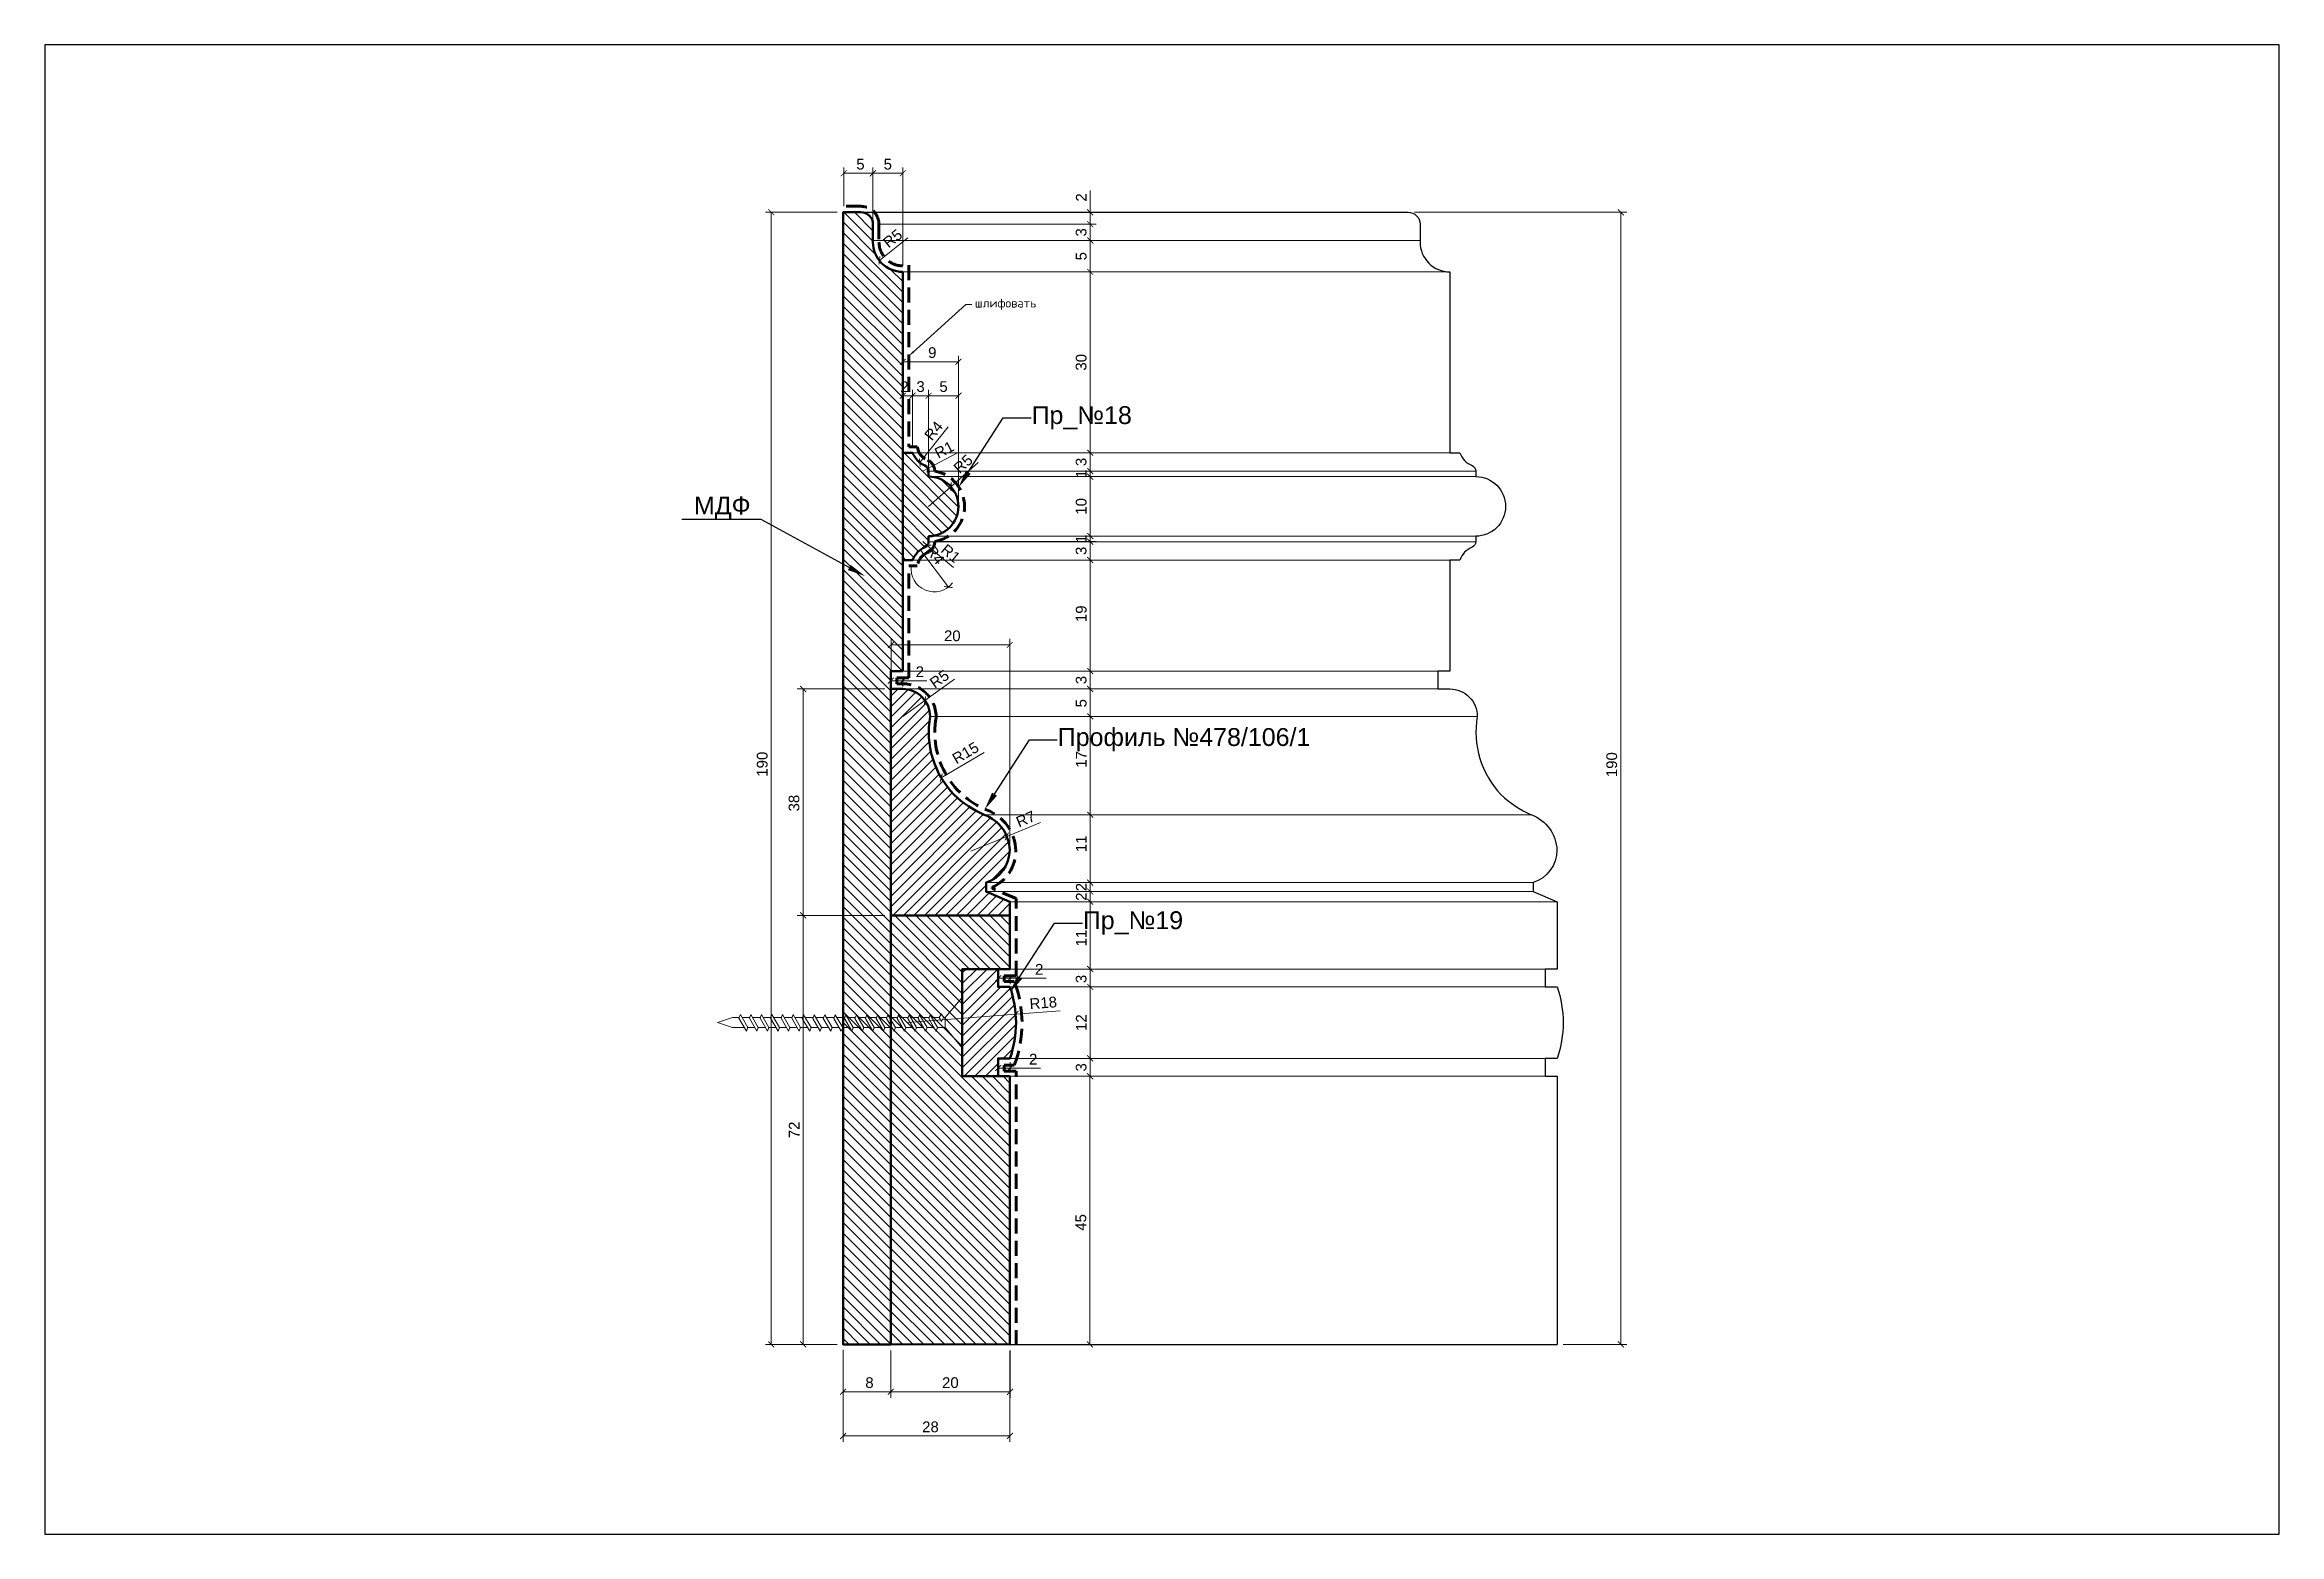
# Model space of a CAD drawing. Header units: inches. Extents: x 267 to 642, y 2785 to 3035.
import ezdxf
from ezdxf import colors
from ezdxf.entities.mleader import LeaderData, LeaderLine
from ezdxf.math import Vec2, Vec3

# ---------------------------------------------------------------- set-up
doc = ezdxf.new("R2010")
doc.units = ezdxf.units.IN
doc.header["$MEASUREMENT"] = 0
doc.linetypes.add('HIDDEN', pattern=[0.375, 0.25, -0.125])
doc.layers.add('Ferramenta', color=252, linetype='Continuous')
doc.layers.add('размеры в модели', color=7, linetype='Continuous')
doc.layers.add('Outside panel', color=7, linetype='Continuous', lineweight=18, true_color=0x7f5e57)
for name, color, linetype, lineweight in [('линия 15', 7, 'Continuous', 15), ('линия 50', 1, 'Continuous', 140), ('служебный слой РАЗМЕРЫ', 7, 'Continuous', 9)]:
    doc.layers.add(name, color=color, linetype=linetype, lineweight=lineweight)
doc.styles.get("Standard").update_dxf_attribs({"font": 'arial.ttf'})
doc.styles.add('ЕСКД профили текст', font='isocpeur.ttf')
doc.dimstyles.new('M_1', dxfattribs={"dimtxt": 1.8, "dimasz": 1, "dimexe": 1, "dimexo": 1, "dimgap": 0.6, "dimtad": 1, "dimdec": 0, "dimdsep": 46, "dimtxsty": 'Standard', "dimblk": 'ARCHTICK', "dimcen": -5, "dimclrd": 7, "dimclre": 7, "dimclrt": 7, "dimadec": 0, "dimazin": 0, "dimtfac": 1, "dimtdec": 0, "dimtmove": 0, "dimatfit": 3, "dimfxl": 1, "dimtolj": 1, "dimtzin": 0, "dimlwd": 5, "dimlwe": 5, "dimarcsym": 0})

msp = doc.modelspace()

# ---------------------------------------------------------------- blocks, each defined once
blk = doc.blocks.new('_ArchTick')
at = {"color": 0, "linetype": 'ByBlock', "const_width": 0.15}
blk.add_lwpolyline([(-0.5, -0.5), (0.5, 0.5)], dxfattribs=at)
blk = doc.blocks.new('*D50')
at = {"layer": 'Defpoints', "color": 0, "ltscale": 1000, "transparency": 16777216}
for p in [(409.17, 2889.21), (394.46, 2817.21), (401.17, 2817.21)]:
    blk.add_point(p, dxfattribs=at)
at = {"layer": 'линия 15', "color": 7, "lineweight": 5, "ltscale": 1000, "transparency": 16777216}
for p, q in [((408.17, 2889.21), (393.46, 2889.21)), ((394.46, 2889.21), (394.46, 2817.21)), ((400.17, 2817.21), (393.46, 2817.21))]:
    blk.add_line(p, q, dxfattribs=at)
for p, rotation in [((394.46, 2889.21), 90), ((394.46, 2817.21), 270)]:
    blk.add_blockref('_ArchTick', p, dxfattribs=dict(at, rotation=rotation))
at = {"layer": 'линия 15', "color": 7, "ltscale": 1000, "transparency": 16777216, "insert": (392.96, 2853.21), "char_height": 1.8, "attachment_point": 5, "rotation": 90}
blk.add_mtext('\\A1;72', dxfattribs=at)
blk = doc.blocks.new('*D49')
at = {"layer": 'Defpoints', "color": 0, "ltscale": 1000, "transparency": 16777216}
for p in [(409.17, 2927.21), (394.46, 2889.21), (409.17, 2889.21)]:
    blk.add_point(p, dxfattribs=at)
at = {"layer": 'линия 15', "color": 7, "lineweight": 5, "ltscale": 1000, "transparency": 16777216}
for p, q in [((408.17, 2927.21), (393.46, 2927.21)), ((394.46, 2927.21), (394.46, 2889.21)), ((408.17, 2889.21), (393.46, 2889.21))]:
    blk.add_line(p, q, dxfattribs=at)
for p, rotation in [((394.46, 2927.21), 90), ((394.46, 2889.21), 270)]:
    blk.add_blockref('_ArchTick', p, dxfattribs=dict(at, rotation=rotation))
at = {"layer": 'линия 15', "color": 7, "ltscale": 1000, "transparency": 16777216, "insert": (392.94, 2908.05), "char_height": 1.8, "attachment_point": 5, "rotation": 90}
blk.add_mtext('\\A1;38', dxfattribs=at)
blk = doc.blocks.new('*D48')
at = {"layer": 'Defpoints', "color": 0, "ltscale": 1000, "transparency": 16777216}
for p in [(429.13, 2934.6), (409.21, 2927.21), (429.13, 2900.15)]:
    blk.add_point(p, dxfattribs=at)
at = {"layer": 'линия 15', "color": 7, "lineweight": 5, "ltscale": 1000, "transparency": 16777216}
for p, q in [((409.21, 2928.21), (409.21, 2935.6)), ((409.21, 2934.6), (429.13, 2934.6)), ((429.13, 2901.15), (429.13, 2935.6))]:
    blk.add_line(p, q, dxfattribs=at)
at = {"layer": 'линия 15', "color": 7, "lineweight": 5, "ltscale": 1000, "transparency": 16777216, "rotation": 180}
blk.add_blockref('_ArchTick', (409.21, 2934.6), dxfattribs=at)
at = {"layer": 'линия 15', "color": 7, "lineweight": 5, "ltscale": 1000, "transparency": 16777216}
blk.add_blockref('_ArchTick', (429.13, 2934.6), dxfattribs=at)
at = {"layer": 'линия 15', "color": 7, "ltscale": 1000, "transparency": 16777216, "insert": (419.49, 2936.12), "char_height": 1.8, "attachment_point": 5}
blk.add_mtext('\\A1;20', dxfattribs=at)
blk = doc.blocks.new('*D47')
at = {"layer": 'Defpoints', "color": 0, "ltscale": 1000, "transparency": 16777216}
for p in [(420.52, 2976.43), (415.52, 2962.85), (420.52, 2957.85)]:
    blk.add_point(p, dxfattribs=at)
at = {"layer": 'линия 15', "color": 7, "lineweight": 5, "ltscale": 1000, "transparency": 16777216}
for p, q in [((415.52, 2963.85), (415.52, 2977.43)), ((415.52, 2976.43), (420.52, 2976.43)), ((420.52, 2958.85), (420.52, 2977.43))]:
    blk.add_line(p, q, dxfattribs=at)
at = {"layer": 'линия 15', "color": 7, "lineweight": 5, "ltscale": 1000, "transparency": 16777216, "rotation": 180}
blk.add_blockref('_ArchTick', (415.52, 2976.43), dxfattribs=at)
at = {"layer": 'линия 15', "color": 7, "lineweight": 5, "ltscale": 1000, "transparency": 16777216}
blk.add_blockref('_ArchTick', (420.52, 2976.43), dxfattribs=at)
at = {"layer": 'линия 15', "color": 7, "ltscale": 1000, "transparency": 16777216, "insert": (418.02, 2977.95), "char_height": 1.8, "attachment_point": 5}
blk.add_mtext('\\A1;5', dxfattribs=at)
blk = doc.blocks.new('*D46')
at = {"layer": 'Defpoints', "color": 0, "ltscale": 1000, "transparency": 16777216}
for p in [(415.52, 2976.43), (412.83, 2966.85), (415.52, 2962.85)]:
    blk.add_point(p, dxfattribs=at)
at = {"layer": 'линия 15', "color": 7, "lineweight": 5, "ltscale": 1000, "transparency": 16777216}
for p, q in [((412.83, 2967.85), (412.83, 2977.43)), ((412.83, 2976.43), (415.52, 2976.43)), ((415.52, 2963.85), (415.52, 2977.43))]:
    blk.add_line(p, q, dxfattribs=at)
at = {"layer": 'линия 15', "color": 7, "lineweight": 5, "ltscale": 1000, "transparency": 16777216, "rotation": 180}
blk.add_blockref('_ArchTick', (412.83, 2976.43), dxfattribs=at)
at = {"layer": 'линия 15', "color": 7, "lineweight": 5, "ltscale": 1000, "transparency": 16777216}
blk.add_blockref('_ArchTick', (415.52, 2976.43), dxfattribs=at)
at = {"layer": 'линия 15', "color": 7, "ltscale": 1000, "transparency": 16777216, "insert": (414.17, 2977.95), "char_height": 1.8, "attachment_point": 5}
blk.add_mtext('\\A1;3', dxfattribs=at)
blk = doc.blocks.new('*D45')
at = {"layer": 'Defpoints', "color": 0, "ltscale": 1000, "transparency": 16777216}
for p in [(412.83, 2976.43), (411.17, 2966.85), (412.83, 2966.85)]:
    blk.add_point(p, dxfattribs=at)
at = {"layer": 'линия 15', "color": 7, "lineweight": 5, "ltscale": 1000, "transparency": 16777216}
for p, q in [((411.17, 2967.85), (411.17, 2977.43)), ((411.17, 2976.43), (412.83, 2976.43)), ((412.83, 2967.85), (412.83, 2977.43))]:
    blk.add_line(p, q, dxfattribs=at)
at = {"layer": 'линия 15', "color": 7, "lineweight": 5, "ltscale": 1000, "transparency": 16777216, "rotation": 180}
blk.add_blockref('_ArchTick', (411.17, 2976.43), dxfattribs=at)
at = {"layer": 'линия 15', "color": 7, "lineweight": 5, "ltscale": 1000, "transparency": 16777216}
blk.add_blockref('_ArchTick', (412.83, 2976.43), dxfattribs=at)
at = {"layer": 'линия 15', "color": 7, "ltscale": 1000, "transparency": 16777216, "insert": (411.47, 2977.94), "char_height": 1.8, "attachment_point": 5}
blk.add_mtext('\\A1;2', dxfattribs=at)
blk = doc.blocks.new('*D44')
at = {"color": 7, "lineweight": 5, "ltscale": 1000, "transparency": 16777216}
for p, q in [((497.08, 3007.21), (532.68, 3007.21)), ((531.68, 3007.21), (531.68, 2817.21)), ((521.99, 2817.21), (532.68, 2817.21))]:
    blk.add_line(p, q, dxfattribs=at)
at = {"layer": 'Defpoints', "color": 0, "ltscale": 1000, "transparency": 16777216}
for p in [(496.08, 3007.21), (520.99, 2817.21), (531.68, 2817.21)]:
    blk.add_point(p, dxfattribs=at)
at = {"color": 7, "lineweight": 5, "ltscale": 1000, "transparency": 16777216}
for p, rotation in [((531.68, 3007.21), 90), ((531.68, 2817.21), 270)]:
    blk.add_blockref('_ArchTick', p, dxfattribs=dict(at, rotation=rotation))
at = {"color": 7, "ltscale": 1000, "transparency": 16777216, "insert": (530.16, 2914.5), "char_height": 1.8, "attachment_point": 5, "rotation": 90}
blk.add_mtext('\\A1;190', dxfattribs=at)
blk = doc.blocks.new('*D43')
at = {"layer": 'Defpoints', "color": 0, "ltscale": 1000, "transparency": 16777216}
for p in [(422.61, 2899.97), (428.64, 2902.46)]:
    blk.add_point(p, dxfattribs=at)
at = {"layer": 'размеры в модели', "color": 7, "lineweight": 5, "ltscale": 1000, "transparency": 16777216}
for p in [(434.28, 2904.79), (422.61, 2899.97)]:
    blk.add_line(p, (428.64, 2902.46), dxfattribs=at)
at = {"layer": 'размеры в модели', "color": 7, "lineweight": 5, "ltscale": 1000, "transparency": 16777216, "rotation": 202.4298521260893}
blk.add_blockref('_ArchTick', (428.64, 2902.46), dxfattribs=at)
at = {"layer": 'размеры в модели', "color": 7, "ltscale": 1000, "transparency": 16777216, "insert": (431.81, 2905.39), "char_height": 1.8, "attachment_point": 5, "rotation": 22.4299}
blk.add_mtext('\\A1;R7', dxfattribs=at)
blk = doc.blocks.new('*D42')
at = {"layer": 'Defpoints', "color": 0, "ltscale": 1000, "transparency": 16777216}
for p in [(430.64, 2919.98), (417.64, 2912.31)]:
    blk.add_point(p, dxfattribs=at)
at = {"layer": 'размеры в модели', "color": 7, "lineweight": 5, "ltscale": 1000, "transparency": 16777216}
blk.add_line((424.86, 2916.57), (417.64, 2912.31), dxfattribs=at)
at = {"layer": 'размеры в модели', "color": 7, "lineweight": 5, "ltscale": 1000, "transparency": 16777216, "rotation": 210.5349058453475}
blk.add_blockref('_ArchTick', (417.64, 2912.31), dxfattribs=at)
at = {"layer": 'размеры в модели', "color": 7, "ltscale": 1000, "transparency": 16777216, "insert": (421.71, 2916.48), "char_height": 1.8, "attachment_point": 5, "rotation": 30.5349}
blk.add_mtext('\\A1;R15', dxfattribs=at)
blk = doc.blocks.new('*D41')
at = {"layer": 'Defpoints', "color": 0, "ltscale": 1000, "transparency": 16777216}
for p in [(414.91, 2925.28), (411.17, 2922.6)]:
    blk.add_point(p, dxfattribs=at)
at = {"layer": 'размеры в модели', "color": 7, "lineweight": 5, "ltscale": 1000, "transparency": 16777216}
for p in [(419.89, 2928.84), (411.17, 2922.6)]:
    blk.add_line(p, (414.91, 2925.28), dxfattribs=at)
at = {"layer": 'размеры в модели', "color": 7, "lineweight": 5, "ltscale": 1000, "transparency": 16777216, "rotation": 215.5927255870032}
blk.add_blockref('_ArchTick', (414.91, 2925.28), dxfattribs=at)
at = {"layer": 'размеры в модели', "color": 7, "ltscale": 1000, "transparency": 16777216, "insert": (417.33, 2928.88), "char_height": 1.8, "attachment_point": 5, "rotation": 35.5927}
blk.add_mtext('\\A1;R5', dxfattribs=at)
blk = doc.blocks.new('*D40')
at = {"layer": 'Defpoints', "color": 0, "ltscale": 1000, "transparency": 16777216}
for p in [(416.47, 2947.43), (418.83, 2944.32)]:
    blk.add_point(p, dxfattribs=at)
at = {"layer": 'размеры в модели', "color": 7, "lineweight": 5, "ltscale": 1000, "transparency": 16777216}
blk.add_line((414.2, 2950.44), (418.83, 2944.32), dxfattribs=at)
blk.add_arc((416.47, 2947.43), 3.91, 173.3603, 321.7659, dxfattribs=at)
at = {"layer": 'размеры в модели', "color": 7, "lineweight": 5, "ltscale": 1000, "transparency": 16777216, "rotation": 307.1066496019938}
blk.add_blockref('_ArchTick', (418.83, 2944.32), dxfattribs=at)
at = {"layer": 'размеры в модели', "color": 7, "ltscale": 1000, "transparency": 16777216, "insert": (416.63, 2949.71), "char_height": 1.8, "attachment_point": 5, "rotation": 307.1066}
blk.add_mtext('\\A1;R4', dxfattribs=at)
blk = doc.blocks.new('*D39')
at = {"layer": 'Defpoints', "color": 0, "ltscale": 1000, "transparency": 16777216}
for p in [(414.52, 2951.94), (415.29, 2951.3)]:
    blk.add_point(p, dxfattribs=at)
at = {"layer": 'размеры в модели', "color": 7, "lineweight": 5, "ltscale": 1000, "transparency": 16777216}
for p in [(414.52, 2951.94), (419.7, 2947.6)]:
    blk.add_line(p, (415.29, 2951.3), dxfattribs=at)
at = {"layer": 'размеры в модели', "color": 7, "lineweight": 5, "ltscale": 1000, "transparency": 16777216, "rotation": 140.1068137302806}
blk.add_blockref('_ArchTick', (415.29, 2951.3), dxfattribs=at)
at = {"layer": 'размеры в модели', "color": 7, "ltscale": 1000, "transparency": 16777216, "insert": (419.23, 2949.96), "char_height": 1.8, "attachment_point": 5, "rotation": 320.1068}
blk.add_mtext('\\A1;R1', dxfattribs=at)
blk = doc.blocks.new('*D38')
at = {"layer": 'Defpoints', "color": 0, "ltscale": 1000, "transparency": 16777216}
for p in [(419.27, 2961.16), (415.52, 2957.85)]:
    blk.add_point(p, dxfattribs=at)
at = {"layer": 'размеры в модели', "color": 7, "lineweight": 5, "ltscale": 1000, "transparency": 16777216}
for p in [(423.86, 2965.2), (415.52, 2957.85)]:
    blk.add_line(p, (419.27, 2961.16), dxfattribs=at)
at = {"layer": 'размеры в модели', "color": 7, "lineweight": 5, "ltscale": 1000, "transparency": 16777216, "rotation": 221.3980272626133}
blk.add_blockref('_ArchTick', (419.27, 2961.16), dxfattribs=at)
at = {"layer": 'размеры в модели', "color": 7, "ltscale": 1000, "transparency": 16777216, "insert": (421.31, 2964.98), "char_height": 1.8, "attachment_point": 5, "rotation": 41.398}
blk.add_mtext('\\A1;R5', dxfattribs=at)
blk = doc.blocks.new('*D37')
at = {"layer": 'Defpoints', "color": 0, "ltscale": 1000, "transparency": 16777216}
for p in [(414.52, 2963.77), (415.41, 2964.23)]:
    blk.add_point(p, dxfattribs=at)
at = {"layer": 'размеры в модели', "color": 7, "lineweight": 5, "ltscale": 1000, "transparency": 16777216}
for p in [(420.5, 2966.91), (414.52, 2963.77)]:
    blk.add_line(p, (415.41, 2964.23), dxfattribs=at)
at = {"layer": 'размеры в модели', "color": 7, "lineweight": 5, "ltscale": 1000, "transparency": 16777216, "rotation": 207.6722829476627}
blk.add_blockref('_ArchTick', (415.41, 2964.23), dxfattribs=at)
at = {"layer": 'размеры в модели', "color": 7, "ltscale": 1000, "transparency": 16777216, "insert": (418.14, 2967.36), "char_height": 1.8, "attachment_point": 5, "rotation": 27.6723}
blk.add_mtext('\\A1;R1', dxfattribs=at)
blk = doc.blocks.new('*D36')
at = {"layer": 'Defpoints', "color": 0, "ltscale": 1000, "transparency": 16777216}
for p in [(416.47, 2968.27), (414.03, 2965.22)]:
    blk.add_point(p, dxfattribs=at)
at = {"layer": 'размеры в модели', "color": 7, "lineweight": 5, "ltscale": 1000, "transparency": 16777216}
blk.add_line((418.82, 2971.21), (414.03, 2965.22), dxfattribs=at)
at = {"layer": 'размеры в модели', "color": 7, "lineweight": 5, "ltscale": 1000, "transparency": 16777216, "rotation": 231.3630437494048}
blk.add_blockref('_ArchTick', (414.03, 2965.22), dxfattribs=at)
at = {"layer": 'размеры в модели', "color": 7, "ltscale": 1000, "transparency": 16777216, "insert": (416.37, 2970.55), "char_height": 1.8, "attachment_point": 5, "rotation": 51.363}
blk.add_mtext('\\A1;R4', dxfattribs=at)
blk = doc.blocks.new('*D35')
at = {"layer": 'Defpoints', "color": 0, "ltscale": 1000, "transparency": 16777216}
for p in [(411.17, 3002.21), (407.26, 2999.1)]:
    blk.add_point(p, dxfattribs=at)
at = {"layer": 'размеры в модели', "color": 7, "lineweight": 5, "ltscale": 1000, "transparency": 16777216}
blk.add_line((412.04, 3002.91), (407.26, 2999.1), dxfattribs=at)
at = {"layer": 'размеры в модели', "color": 7, "lineweight": 5, "ltscale": 1000, "transparency": 16777216, "rotation": 218.5235843785731}
blk.add_blockref('_ArchTick', (407.26, 2999.1), dxfattribs=at)
at = {"layer": 'размеры в модели', "color": 7, "ltscale": 1000, "transparency": 16777216, "insert": (409.49, 3002.81), "char_height": 1.8, "attachment_point": 5, "rotation": 38.5236}
blk.add_mtext('\\A1;R5', dxfattribs=at)
blk = doc.blocks.new('*D34')
at = {"layer": 'Defpoints', "color": 0, "ltscale": 1000, "transparency": 16777216}
for p in [(409.17, 2817.21), (429.18, 2817.21), (429.18, 2809.26)]:
    blk.add_point(p, dxfattribs=at)
at = {"layer": 'размеры в модели', "color": 7, "lineweight": 5, "ltscale": 1000, "transparency": 16777216}
for p, q in [((409.17, 2816.21), (409.17, 2808.26)), ((429.18, 2816.21), (429.18, 2808.26)), ((409.17, 2809.26), (429.18, 2809.26))]:
    blk.add_line(p, q, dxfattribs=at)
at = {"layer": 'размеры в модели', "color": 7, "lineweight": 5, "ltscale": 1000, "transparency": 16777216, "rotation": 180}
blk.add_blockref('_ArchTick', (409.17, 2809.26), dxfattribs=at)
at = {"layer": 'размеры в модели', "color": 7, "lineweight": 5, "ltscale": 1000, "transparency": 16777216}
blk.add_blockref('_ArchTick', (429.18, 2809.26), dxfattribs=at)
at = {"layer": 'размеры в модели', "color": 7, "ltscale": 1000, "transparency": 16777216, "insert": (419.17, 2810.78), "char_height": 1.8, "attachment_point": 5}
blk.add_mtext('\\A1;20', dxfattribs=at)
blk = doc.blocks.new('*D33')
at = {"layer": 'Defpoints', "color": 0, "ltscale": 1000, "transparency": 16777216}
for p in [(401.17, 2817.21), (409.17, 2817.21), (409.17, 2809.26)]:
    blk.add_point(p, dxfattribs=at)
at = {"layer": 'размеры в модели', "color": 7, "lineweight": 5, "ltscale": 1000, "transparency": 16777216}
for p, q in [((401.17, 2816.21), (401.17, 2808.26)), ((409.17, 2816.21), (409.17, 2808.26)), ((401.17, 2809.26), (409.17, 2809.26))]:
    blk.add_line(p, q, dxfattribs=at)
at = {"layer": 'размеры в модели', "color": 7, "lineweight": 5, "ltscale": 1000, "transparency": 16777216, "rotation": 180}
blk.add_blockref('_ArchTick', (401.17, 2809.26), dxfattribs=at)
at = {"layer": 'размеры в модели', "color": 7, "lineweight": 5, "ltscale": 1000, "transparency": 16777216}
blk.add_blockref('_ArchTick', (409.17, 2809.26), dxfattribs=at)
at = {"layer": 'размеры в модели', "color": 7, "ltscale": 1000, "transparency": 16777216, "insert": (405.59, 2810.78), "char_height": 1.8, "attachment_point": 5}
blk.add_mtext('\\A1;8', dxfattribs=at)
blk = doc.blocks.new('*D32')
at = {"layer": 'Defpoints', "color": 0, "ltscale": 1000, "transparency": 16777216}
for p in [(401.17, 2817.29), (429.17, 2817.21), (429.17, 2801.85)]:
    blk.add_point(p, dxfattribs=at)
at = {"layer": 'размеры в модели', "color": 7, "lineweight": 5, "ltscale": 1000, "transparency": 16777216}
for p, q in [((401.17, 2816.29), (401.17, 2800.85)), ((429.17, 2816.21), (429.17, 2800.85)), ((401.17, 2801.85), (429.17, 2801.85))]:
    blk.add_line(p, q, dxfattribs=at)
at = {"layer": 'размеры в модели', "color": 7, "lineweight": 5, "ltscale": 1000, "transparency": 16777216, "rotation": 180}
blk.add_blockref('_ArchTick', (401.17, 2801.85), dxfattribs=at)
at = {"layer": 'размеры в модели', "color": 7, "lineweight": 5, "ltscale": 1000, "transparency": 16777216}
blk.add_blockref('_ArchTick', (429.17, 2801.85), dxfattribs=at)
at = {"layer": 'размеры в модели', "color": 7, "ltscale": 1000, "transparency": 16777216, "insert": (415.83, 2803.36), "char_height": 1.8, "attachment_point": 5}
blk.add_mtext('\\A1;28', dxfattribs=at)
blk = doc.blocks.new('*D31')
at = {"layer": 'Defpoints', "color": 0, "ltscale": 1000, "transparency": 16777216}
for p in [(429.18, 2862.21), (429.18, 2817.21), (442.59, 2817.21)]:
    blk.add_point(p, dxfattribs=at)
at = {"layer": 'размеры в модели', "color": 7, "lineweight": 5, "ltscale": 1000, "transparency": 16777216}
for p, q in [((430.18, 2862.21), (443.59, 2862.21)), ((442.59, 2862.21), (442.59, 2817.21)), ((430.18, 2817.21), (443.59, 2817.21))]:
    blk.add_line(p, q, dxfattribs=at)
for p, rotation in [((442.59, 2862.21), 90), ((442.59, 2817.21), 270)]:
    blk.add_blockref('_ArchTick', p, dxfattribs=dict(at, rotation=rotation))
at = {"layer": 'размеры в модели', "color": 7, "ltscale": 1000, "transparency": 16777216, "insert": (441.08, 2837.68), "char_height": 1.8, "attachment_point": 5, "rotation": 90}
blk.add_mtext('\\A1;45', dxfattribs=at)
blk = doc.blocks.new('*D30')
at = {"layer": 'Defpoints', "color": 0, "ltscale": 1000, "transparency": 16777216}
for p in [(429.16, 2865.21), (429.18, 2862.21), (442.64, 2862.21)]:
    blk.add_point(p, dxfattribs=at)
at = {"layer": 'размеры в модели', "color": 7, "lineweight": 5, "ltscale": 1000, "transparency": 16777216}
for p, q in [((430.16, 2865.21), (443.64, 2865.21)), ((442.64, 2865.21), (442.64, 2862.21)), ((430.18, 2862.21), (443.64, 2862.21))]:
    blk.add_line(p, q, dxfattribs=at)
for p, rotation in [((442.64, 2865.21), 90), ((442.64, 2862.21), 270)]:
    blk.add_blockref('_ArchTick', p, dxfattribs=dict(at, rotation=rotation))
at = {"layer": 'размеры в модели', "color": 7, "ltscale": 1000, "transparency": 16777216, "insert": (441.12, 2863.71), "char_height": 1.8, "attachment_point": 5, "rotation": 90}
blk.add_mtext('\\A1;3', dxfattribs=at)
blk = doc.blocks.new('*D29')
at = {"layer": 'Defpoints', "color": 0, "ltscale": 1000, "transparency": 16777216}
for p in [(429.16, 2877.21), (429.16, 2865.21), (442.64, 2865.21)]:
    blk.add_point(p, dxfattribs=at)
at = {"layer": 'размеры в модели', "color": 7, "lineweight": 5, "ltscale": 1000, "transparency": 16777216}
for p, q in [((430.16, 2877.21), (443.64, 2877.21)), ((442.64, 2877.21), (442.64, 2865.21)), ((430.16, 2865.21), (443.64, 2865.21))]:
    blk.add_line(p, q, dxfattribs=at)
for p, rotation in [((442.64, 2877.21), 90), ((442.64, 2865.21), 270)]:
    blk.add_blockref('_ArchTick', p, dxfattribs=dict(at, rotation=rotation))
at = {"layer": 'размеры в модели', "color": 7, "ltscale": 1000, "transparency": 16777216, "insert": (441.14, 2871.21), "char_height": 1.8, "attachment_point": 5, "rotation": 90}
blk.add_mtext('\\A1;12', dxfattribs=at)
blk = doc.blocks.new('*D28')
at = {"layer": 'Defpoints', "color": 0, "ltscale": 1000, "transparency": 16777216}
for p in [(429.16, 2880.21), (429.16, 2877.21), (442.64, 2877.21)]:
    blk.add_point(p, dxfattribs=at)
at = {"layer": 'размеры в модели', "color": 7, "lineweight": 5, "ltscale": 1000, "transparency": 16777216}
for p, q in [((430.16, 2880.21), (443.64, 2880.21)), ((442.64, 2880.21), (442.64, 2877.21)), ((430.16, 2877.21), (443.64, 2877.21))]:
    blk.add_line(p, q, dxfattribs=at)
for p, rotation in [((442.64, 2880.21), 90), ((442.64, 2877.21), 270)]:
    blk.add_blockref('_ArchTick', p, dxfattribs=dict(at, rotation=rotation))
at = {"layer": 'размеры в модели', "color": 7, "ltscale": 1000, "transparency": 16777216, "insert": (441.12, 2878.54), "char_height": 1.8, "attachment_point": 5, "rotation": 90}
blk.add_mtext('\\A1;3', dxfattribs=at)
blk = doc.blocks.new('*D27')
at = {"layer": 'Defpoints', "color": 0, "ltscale": 1000, "transparency": 16777216}
for p in [(430.14, 2872.64), (411.95, 2871.26)]:
    blk.add_point(p, dxfattribs=at)
at = {"layer": 'размеры в модели', "color": 7, "lineweight": 5, "ltscale": 1000, "transparency": 16777216}
for p in [(411.95, 2871.26), (437.62, 2873.21)]:
    blk.add_line(p, (430.14, 2872.64), dxfattribs=at)
at = {"layer": 'размеры в модели', "color": 7, "lineweight": 5, "ltscale": 1000, "transparency": 16777216, "rotation": 184.3472440717454}
blk.add_blockref('_ArchTick', (430.14, 2872.64), dxfattribs=at)
at = {"layer": 'размеры в модели', "color": 7, "ltscale": 1000, "transparency": 16777216, "insert": (434.76, 2874.52), "char_height": 1.8, "attachment_point": 5, "rotation": 4.3472}
blk.add_mtext('\\A1;R18', dxfattribs=at)
blk = doc.blocks.new('*D26')
at = {"layer": 'Defpoints', "color": 0, "ltscale": 1000, "transparency": 16777216}
for p in [(427.18, 2862.26), (429.18, 2863.58), (429.18, 2862.26)]:
    blk.add_point(p, dxfattribs=at)
at = {"layer": 'размеры в модели', "color": 7, "lineweight": 5, "ltscale": 1000, "transparency": 16777216}
for p, q in [((427.18, 2863.26), (427.18, 2864.58)), ((427.18, 2863.58), (429.18, 2863.58)), ((429.18, 2863.26), (429.18, 2864.58)), ((429.18, 2863.58), (434.27, 2863.58))]:
    blk.add_line(p, q, dxfattribs=at)
at = {"layer": 'размеры в модели', "color": 7, "lineweight": 5, "ltscale": 1000, "transparency": 16777216, "rotation": 180}
blk.add_blockref('_ArchTick', (427.18, 2863.58), dxfattribs=at)
at = {"layer": 'размеры в модели', "color": 7, "lineweight": 5, "ltscale": 1000, "transparency": 16777216}
blk.add_blockref('_ArchTick', (429.18, 2863.58), dxfattribs=at)
at = {"layer": 'размеры в модели', "color": 7, "ltscale": 1000, "transparency": 16777216, "insert": (433.07, 2865.08), "char_height": 1.8, "attachment_point": 5}
blk.add_mtext('\\A1;2', dxfattribs=at)
blk = doc.blocks.new('*D25')
at = {"layer": 'Defpoints', "color": 0, "ltscale": 1000, "transparency": 16777216}
for p in [(427.18, 2880.26), (429.18, 2880.26), (429.18, 2878.65)]:
    blk.add_point(p, dxfattribs=at)
at = {"layer": 'размеры в модели', "color": 7, "lineweight": 5, "ltscale": 1000, "transparency": 16777216}
for p, q in [((427.18, 2879.26), (427.18, 2877.65)), ((427.18, 2878.65), (429.18, 2878.65)), ((429.18, 2879.26), (429.18, 2877.65)), ((429.18, 2878.65), (435.27, 2878.65))]:
    blk.add_line(p, q, dxfattribs=at)
at = {"layer": 'размеры в модели', "color": 7, "lineweight": 5, "ltscale": 1000, "transparency": 16777216, "rotation": 180}
blk.add_blockref('_ArchTick', (427.18, 2878.65), dxfattribs=at)
at = {"layer": 'размеры в модели', "color": 7, "lineweight": 5, "ltscale": 1000, "transparency": 16777216}
blk.add_blockref('_ArchTick', (429.18, 2878.65), dxfattribs=at)
at = {"layer": 'размеры в модели', "color": 7, "ltscale": 1000, "transparency": 16777216, "insert": (434.07, 2880.16), "char_height": 1.8, "attachment_point": 5}
blk.add_mtext('\\A1;2', dxfattribs=at)
blk = doc.blocks.new('*D24')
at = {"layer": 'Defpoints', "color": 0, "ltscale": 1000, "transparency": 16777216}
for p in [(429.17, 2891.5), (429.17, 2880.21), (442.64, 2880.21)]:
    blk.add_point(p, dxfattribs=at)
at = {"layer": 'размеры в модели', "color": 7, "lineweight": 5, "ltscale": 1000, "transparency": 16777216}
for p, q in [((430.17, 2891.5), (443.64, 2891.5)), ((442.64, 2891.5), (442.64, 2880.21)), ((430.17, 2880.21), (443.64, 2880.21))]:
    blk.add_line(p, q, dxfattribs=at)
for p, rotation in [((442.64, 2891.5), 90), ((442.64, 2880.21), 270)]:
    blk.add_blockref('_ArchTick', p, dxfattribs=dict(at, rotation=rotation))
at = {"layer": 'размеры в модели', "color": 7, "ltscale": 1000, "transparency": 16777216, "insert": (441.14, 2885.4), "char_height": 1.8, "attachment_point": 5, "rotation": 90}
blk.add_mtext('\\A1;11', dxfattribs=at)
blk = doc.blocks.new('*D23')
at = {"layer": 'Defpoints', "color": 0, "ltscale": 1000, "transparency": 16777216}
for p in [(425.17, 2893.21), (429.17, 2891.5), (442.64, 2891.5)]:
    blk.add_point(p, dxfattribs=at)
at = {"layer": 'размеры в модели', "color": 7, "lineweight": 5, "ltscale": 1000, "transparency": 16777216}
for p, q in [((426.17, 2893.21), (443.64, 2893.21)), ((430.17, 2891.5), (443.64, 2891.5)), ((442.64, 2893.21), (442.64, 2891.5))]:
    blk.add_line(p, q, dxfattribs=at)
for p, rotation in [((442.64, 2893.21), 90), ((442.64, 2891.5), 270)]:
    blk.add_blockref('_ArchTick', p, dxfattribs=dict(at, rotation=rotation))
at = {"layer": 'размеры в модели', "color": 7, "ltscale": 1000, "transparency": 16777216, "insert": (441.14, 2892.36), "char_height": 1.8, "attachment_point": 5, "rotation": 90}
blk.add_mtext('\\A1;2', dxfattribs=at)
blk = doc.blocks.new('*D22')
at = {"layer": 'Defpoints', "color": 0, "ltscale": 1000, "transparency": 16777216}
for p in [(425.17, 2894.71), (425.17, 2893.21), (442.64, 2893.21)]:
    blk.add_point(p, dxfattribs=at)
at = {"layer": 'размеры в модели', "color": 7, "lineweight": 5, "ltscale": 1000, "transparency": 16777216}
for p, q in [((426.17, 2894.71), (443.64, 2894.71)), ((426.17, 2893.21), (443.64, 2893.21)), ((442.64, 2894.71), (442.64, 2893.21))]:
    blk.add_line(p, q, dxfattribs=at)
for p, rotation in [((442.64, 2894.71), 90), ((442.64, 2893.21), 270)]:
    blk.add_blockref('_ArchTick', p, dxfattribs=dict(at, rotation=rotation))
at = {"layer": 'размеры в модели', "color": 7, "ltscale": 1000, "transparency": 16777216, "insert": (441.14, 2893.96), "char_height": 1.8, "attachment_point": 5, "rotation": 90}
blk.add_mtext('\\A1;2', dxfattribs=at)
blk = doc.blocks.new('*D21')
at = {"layer": 'Defpoints', "color": 0, "ltscale": 1000, "transparency": 16777216}
for p in [(424.86, 2906.09), (425.17, 2894.71), (442.64, 2894.71)]:
    blk.add_point(p, dxfattribs=at)
at = {"layer": 'размеры в модели', "color": 7, "lineweight": 5, "ltscale": 1000, "transparency": 16777216}
for p, q in [((425.86, 2906.09), (443.64, 2906.09)), ((442.64, 2906.09), (442.64, 2894.71)), ((426.17, 2894.71), (443.64, 2894.71))]:
    blk.add_line(p, q, dxfattribs=at)
for p, rotation in [((442.64, 2906.09), 90), ((442.64, 2894.71), 270)]:
    blk.add_blockref('_ArchTick', p, dxfattribs=dict(at, rotation=rotation))
at = {"layer": 'размеры в модели', "color": 7, "ltscale": 1000, "transparency": 16777216, "insert": (441.14, 2901.21), "char_height": 1.8, "attachment_point": 5, "rotation": 90}
blk.add_mtext('\\A1;11', dxfattribs=at)
blk = doc.blocks.new('*D20')
at = {"layer": 'Defpoints', "color": 0, "ltscale": 1000, "transparency": 16777216}
for p in [(415.77, 2922.6), (442.64, 2922.6), (424.86, 2906.09)]:
    blk.add_point(p, dxfattribs=at)
at = {"layer": 'размеры в модели', "color": 7, "lineweight": 5, "ltscale": 1000, "transparency": 16777216}
for p, q in [((416.77, 2922.6), (443.64, 2922.6)), ((442.64, 2906.09), (442.64, 2922.6)), ((425.86, 2906.09), (443.64, 2906.09))]:
    blk.add_line(p, q, dxfattribs=at)
for p, rotation in [((442.64, 2922.6), 90), ((442.64, 2906.09), 270)]:
    blk.add_blockref('_ArchTick', p, dxfattribs=dict(at, rotation=rotation))
at = {"layer": 'размеры в модели', "color": 7, "ltscale": 1000, "transparency": 16777216, "insert": (441.14, 2915.39), "char_height": 1.8, "attachment_point": 5, "rotation": 90}
blk.add_mtext('\\A1;17', dxfattribs=at)
blk = doc.blocks.new('*D19')
at = {"layer": 'Defpoints', "color": 0, "ltscale": 1000, "transparency": 16777216}
for p in [(409.21, 2927.21), (415.77, 2922.6), (442.64, 2922.6)]:
    blk.add_point(p, dxfattribs=at)
at = {"layer": 'размеры в модели', "color": 7, "lineweight": 5, "ltscale": 1000, "transparency": 16777216}
for p, q in [((410.21, 2927.21), (443.64, 2927.21)), ((442.64, 2927.21), (442.64, 2922.6)), ((416.77, 2922.6), (443.64, 2922.6))]:
    blk.add_line(p, q, dxfattribs=at)
for p, rotation in [((442.64, 2927.21), 90), ((442.64, 2922.6), 270)]:
    blk.add_blockref('_ArchTick', p, dxfattribs=dict(at, rotation=rotation))
at = {"layer": 'размеры в модели', "color": 7, "ltscale": 1000, "transparency": 16777216, "insert": (441.13, 2924.81), "char_height": 1.8, "attachment_point": 5, "rotation": 90}
blk.add_mtext('\\A1;5', dxfattribs=at)
blk = doc.blocks.new('*D18')
at = {"layer": 'Defpoints', "color": 0, "ltscale": 1000, "transparency": 16777216}
for p in [(411.17, 2930.21), (409.17, 2927.21), (442.64, 2927.21)]:
    blk.add_point(p, dxfattribs=at)
at = {"layer": 'размеры в модели', "color": 7, "lineweight": 5, "ltscale": 1000, "transparency": 16777216}
for p, q in [((412.17, 2930.21), (443.64, 2930.21)), ((442.64, 2930.21), (442.64, 2927.21)), ((410.17, 2927.21), (443.64, 2927.21))]:
    blk.add_line(p, q, dxfattribs=at)
for p, rotation in [((442.64, 2930.21), 90), ((442.64, 2927.21), 270)]:
    blk.add_blockref('_ArchTick', p, dxfattribs=dict(at, rotation=rotation))
at = {"layer": 'размеры в модели', "color": 7, "ltscale": 1000, "transparency": 16777216, "insert": (441.12, 2928.71), "char_height": 1.8, "attachment_point": 5, "rotation": 90}
blk.add_mtext('\\A1;3', dxfattribs=at)
blk = doc.blocks.new('*D17')
at = {"layer": 'Defpoints', "color": 0, "ltscale": 1000, "transparency": 16777216}
for p in [(411.17, 2948.85), (411.17, 2930.21), (442.64, 2930.21)]:
    blk.add_point(p, dxfattribs=at)
at = {"layer": 'размеры в модели', "color": 7, "lineweight": 5, "ltscale": 1000, "transparency": 16777216}
for p, q in [((412.17, 2948.85), (443.64, 2948.85)), ((442.64, 2948.85), (442.64, 2930.21)), ((412.17, 2930.21), (443.64, 2930.21))]:
    blk.add_line(p, q, dxfattribs=at)
for p, rotation in [((442.64, 2948.85), 90), ((442.64, 2930.21), 270)]:
    blk.add_blockref('_ArchTick', p, dxfattribs=dict(at, rotation=rotation))
at = {"layer": 'размеры в модели', "color": 7, "ltscale": 1000, "transparency": 16777216, "insert": (441.13, 2939.83), "char_height": 1.8, "attachment_point": 5, "rotation": 90}
blk.add_mtext('\\A1;19', dxfattribs=at)
blk = doc.blocks.new('*D16')
at = {"layer": 'Defpoints', "color": 0, "ltscale": 1000, "transparency": 16777216}
for p in [(409.17, 2930.21), (411.17, 2930.21), (411.17, 2928.6)]:
    blk.add_point(p, dxfattribs=at)
at = {"layer": 'размеры в модели', "color": 7, "lineweight": 5, "ltscale": 1000, "transparency": 16777216}
for p, q in [((409.17, 2929.21), (409.17, 2927.6)), ((411.17, 2929.21), (411.17, 2927.6)), ((409.17, 2928.6), (411.17, 2928.6)), ((411.17, 2928.6), (415.23, 2928.6))]:
    blk.add_line(p, q, dxfattribs=at)
at = {"layer": 'размеры в модели', "color": 7, "lineweight": 5, "ltscale": 1000, "transparency": 16777216, "rotation": 180}
blk.add_blockref('_ArchTick', (409.17, 2928.6), dxfattribs=at)
at = {"layer": 'размеры в модели', "color": 7, "lineweight": 5, "ltscale": 1000, "transparency": 16777216}
blk.add_blockref('_ArchTick', (411.17, 2928.6), dxfattribs=at)
at = {"layer": 'размеры в модели', "color": 7, "ltscale": 1000, "transparency": 16777216, "insert": (414.04, 2930.1), "char_height": 1.8, "attachment_point": 5}
blk.add_mtext('\\A1;2', dxfattribs=at)
blk = doc.blocks.new('*D15')
at = {"layer": 'Defpoints', "color": 0, "ltscale": 1000, "transparency": 16777216}
for p in [(420.52, 2982.13), (411.17, 2966.85), (420.52, 2957.85)]:
    blk.add_point(p, dxfattribs=at)
at = {"layer": 'размеры в модели', "color": 7, "lineweight": 5, "ltscale": 1000, "transparency": 16777216}
for p, q in [((411.17, 2967.85), (411.17, 2983.13)), ((411.17, 2982.13), (420.52, 2982.13)), ((420.52, 2958.85), (420.52, 2983.13))]:
    blk.add_line(p, q, dxfattribs=at)
at = {"layer": 'размеры в модели', "color": 7, "lineweight": 5, "ltscale": 1000, "transparency": 16777216, "rotation": 180}
blk.add_blockref('_ArchTick', (411.17, 2982.13), dxfattribs=at)
at = {"layer": 'размеры в модели', "color": 7, "lineweight": 5, "ltscale": 1000, "transparency": 16777216}
blk.add_blockref('_ArchTick', (420.52, 2982.13), dxfattribs=at)
at = {"layer": 'размеры в модели', "color": 7, "ltscale": 1000, "transparency": 16777216, "insert": (416.13, 2983.65), "char_height": 1.8, "attachment_point": 5}
blk.add_mtext('\\A1;9', dxfattribs=at)
blk = doc.blocks.new('*D14')
at = {"layer": 'Defpoints', "color": 0, "ltscale": 1000, "transparency": 16777216}
for p in [(415.52, 2951.94), (412.83, 2948.85), (442.64, 2948.85)]:
    blk.add_point(p, dxfattribs=at)
at = {"layer": 'размеры в модели', "color": 7, "lineweight": 5, "ltscale": 1000, "transparency": 16777216}
for p, q in [((416.52, 2951.94), (443.64, 2951.94)), ((442.64, 2951.94), (442.64, 2948.85)), ((413.83, 2948.85), (443.64, 2948.85))]:
    blk.add_line(p, q, dxfattribs=at)
for p, rotation in [((442.64, 2951.94), 90), ((442.64, 2948.85), 270)]:
    blk.add_blockref('_ArchTick', p, dxfattribs=dict(at, rotation=rotation))
at = {"layer": 'размеры в модели', "color": 7, "ltscale": 1000, "transparency": 16777216, "insert": (441.12, 2950.39), "char_height": 1.8, "attachment_point": 5, "rotation": 90}
blk.add_mtext('\\A1;3', dxfattribs=at)
blk = doc.blocks.new('*D13')
at = {"layer": 'Defpoints', "color": 0, "ltscale": 1000, "transparency": 16777216}
for p in [(415.52, 2952.85), (415.52, 2951.94), (442.64, 2951.94)]:
    blk.add_point(p, dxfattribs=at)
at = {"layer": 'размеры в модели', "color": 7, "lineweight": 5, "ltscale": 1000, "transparency": 16777216}
for p, q in [((416.52, 2952.85), (443.64, 2952.85)), ((416.52, 2951.94), (443.64, 2951.94)), ((442.64, 2952.85), (442.64, 2953.85)), ((442.64, 2952.85), (442.64, 2951.94)), ((442.64, 2951.94), (442.64, 2950.94))]:
    blk.add_line(p, q, dxfattribs=at)
for p, rotation in [((442.64, 2952.85), 270), ((442.64, 2951.94), 90)]:
    blk.add_blockref('_ArchTick', p, dxfattribs=dict(at, rotation=rotation))
at = {"layer": 'размеры в модели', "color": 7, "ltscale": 1000, "transparency": 16777216, "insert": (441.14, 2952.39), "char_height": 1.8, "attachment_point": 5, "rotation": 90}
blk.add_mtext('\\A1;1', dxfattribs=at)
blk = doc.blocks.new('*D12')
at = {"layer": 'Defpoints', "color": 0, "ltscale": 1000, "transparency": 16777216}
for p in [(415.52, 2962.85), (415.52, 2952.85), (442.64, 2952.85)]:
    blk.add_point(p, dxfattribs=at)
at = {"layer": 'размеры в модели', "color": 7, "lineweight": 5, "ltscale": 1000, "transparency": 16777216}
for p, q in [((416.52, 2962.85), (443.64, 2962.85)), ((442.64, 2962.85), (442.64, 2952.85)), ((416.52, 2952.85), (443.64, 2952.85))]:
    blk.add_line(p, q, dxfattribs=at)
for p, rotation in [((442.64, 2962.85), 90), ((442.64, 2952.85), 270)]:
    blk.add_blockref('_ArchTick', p, dxfattribs=dict(at, rotation=rotation))
at = {"layer": 'размеры в модели', "color": 7, "ltscale": 1000, "transparency": 16777216, "insert": (441.13, 2957.85), "char_height": 1.8, "attachment_point": 5, "rotation": 90}
blk.add_mtext('\\A1;10', dxfattribs=at)
blk = doc.blocks.new('*D11')
at = {"layer": 'Defpoints', "color": 0, "ltscale": 1000, "transparency": 16777216}
for p in [(415.52, 2963.77), (415.52, 2962.85), (442.64, 2962.85)]:
    blk.add_point(p, dxfattribs=at)
at = {"layer": 'размеры в модели', "color": 7, "lineweight": 5, "ltscale": 1000, "transparency": 16777216}
for p, q in [((416.52, 2963.77), (443.64, 2963.77)), ((416.52, 2962.85), (443.64, 2962.85)), ((442.64, 2963.77), (442.64, 2964.77)), ((442.64, 2963.77), (442.64, 2962.85)), ((442.64, 2962.85), (442.64, 2961.85))]:
    blk.add_line(p, q, dxfattribs=at)
for p, rotation in [((442.64, 2963.77), 270), ((442.64, 2962.85), 90)]:
    blk.add_blockref('_ArchTick', p, dxfattribs=dict(at, rotation=rotation))
at = {"layer": 'размеры в модели', "color": 7, "ltscale": 1000, "transparency": 16777216, "insert": (441.14, 2963.31), "char_height": 1.8, "attachment_point": 5, "rotation": 90}
blk.add_mtext('\\A1;1', dxfattribs=at)
blk = doc.blocks.new('*D10')
at = {"layer": 'Defpoints', "color": 0, "ltscale": 1000, "transparency": 16777216}
for p in [(411.17, 2966.85), (415.52, 2963.77), (442.64, 2963.77)]:
    blk.add_point(p, dxfattribs=at)
at = {"layer": 'размеры в модели', "color": 7, "lineweight": 5, "ltscale": 1000, "transparency": 16777216}
for p, q in [((412.17, 2966.85), (443.64, 2966.85)), ((442.64, 2966.85), (442.64, 2963.77)), ((416.52, 2963.77), (443.64, 2963.77))]:
    blk.add_line(p, q, dxfattribs=at)
for p, rotation in [((442.64, 2966.85), 90), ((442.64, 2963.77), 270)]:
    blk.add_blockref('_ArchTick', p, dxfattribs=dict(at, rotation=rotation))
at = {"layer": 'размеры в модели', "color": 7, "ltscale": 1000, "transparency": 16777216, "insert": (441.12, 2965.31), "char_height": 1.8, "attachment_point": 5, "rotation": 90}
blk.add_mtext('\\A1;3', dxfattribs=at)
blk = doc.blocks.new('*D9')
at = {"layer": 'Defpoints', "color": 0, "ltscale": 1000, "transparency": 16777216}
for p in [(411.17, 2997.21), (411.17, 2966.85), (442.64, 2966.85)]:
    blk.add_point(p, dxfattribs=at)
at = {"layer": 'размеры в модели', "color": 7, "lineweight": 5, "ltscale": 1000, "transparency": 16777216}
for p, q in [((412.17, 2997.21), (443.64, 2997.21)), ((442.64, 2997.21), (442.64, 2966.85)), ((412.17, 2966.85), (443.64, 2966.85))]:
    blk.add_line(p, q, dxfattribs=at)
for p, rotation in [((442.64, 2997.21), 90), ((442.64, 2966.85), 270)]:
    blk.add_blockref('_ArchTick', p, dxfattribs=dict(at, rotation=rotation))
at = {"layer": 'размеры в модели', "color": 7, "ltscale": 1000, "transparency": 16777216, "insert": (441.12, 2982.03), "char_height": 1.8, "attachment_point": 5, "rotation": 90}
blk.add_mtext('\\A1;30', dxfattribs=at)
blk = doc.blocks.new('*D8')
at = {"layer": 'Defpoints', "color": 0, "ltscale": 1000, "transparency": 16777216}
for p in [(406.17, 3002.47), (411.17, 2997.21), (442.64, 2997.21)]:
    blk.add_point(p, dxfattribs=at)
at = {"layer": 'размеры в модели', "color": 7, "lineweight": 5, "ltscale": 1000, "transparency": 16777216}
for p, q in [((407.17, 3002.47), (443.64, 3002.47)), ((442.64, 3002.47), (442.64, 2997.21)), ((412.17, 2997.21), (443.64, 2997.21))]:
    blk.add_line(p, q, dxfattribs=at)
for p, rotation in [((442.64, 3002.47), 90), ((442.64, 2997.21), 270)]:
    blk.add_blockref('_ArchTick', p, dxfattribs=dict(at, rotation=rotation))
at = {"layer": 'размеры в модели', "color": 7, "ltscale": 1000, "transparency": 16777216, "insert": (441.13, 2999.84), "char_height": 1.8, "attachment_point": 5, "rotation": 90}
blk.add_mtext('\\A1;5', dxfattribs=at)
blk = doc.blocks.new('*D7')
at = {"layer": 'Defpoints', "color": 0, "ltscale": 1000, "transparency": 16777216}
for p in [(406.17, 3005.21), (406.17, 3002.47), (442.64, 3002.47)]:
    blk.add_point(p, dxfattribs=at)
at = {"layer": 'размеры в модели', "color": 7, "lineweight": 5, "ltscale": 1000, "transparency": 16777216}
for p, q in [((407.17, 3005.21), (443.64, 3005.21)), ((442.64, 3005.21), (442.64, 3002.47)), ((407.17, 3002.47), (443.64, 3002.47))]:
    blk.add_line(p, q, dxfattribs=at)
for p, rotation in [((442.64, 3005.21), 90), ((442.64, 3002.47), 270)]:
    blk.add_blockref('_ArchTick', p, dxfattribs=dict(at, rotation=rotation))
at = {"layer": 'размеры в модели', "color": 7, "ltscale": 1000, "transparency": 16777216, "insert": (441.12, 3003.84), "char_height": 1.8, "attachment_point": 5, "rotation": 90}
blk.add_mtext('\\A1;3', dxfattribs=at)
blk = doc.blocks.new('*D6')
at = {"layer": 'Defpoints', "color": 0, "ltscale": 1000, "transparency": 16777216}
for p in [(401.09, 3007.21), (406.17, 3005.21), (442.64, 3005.21)]:
    blk.add_point(p, dxfattribs=at)
at = {"layer": 'размеры в модели', "color": 7, "lineweight": 5, "ltscale": 1000, "transparency": 16777216}
for p, q in [((442.64, 3007.21), (442.64, 3010.89)), ((402.09, 3007.21), (443.64, 3007.21)), ((407.17, 3005.21), (443.64, 3005.21)), ((442.64, 3005.21), (442.64, 3007.21))]:
    blk.add_line(p, q, dxfattribs=at)
for p, rotation in [((442.64, 3007.21), 90), ((442.64, 3005.21), 270)]:
    blk.add_blockref('_ArchTick', p, dxfattribs=dict(at, rotation=rotation))
at = {"layer": 'размеры в модели', "color": 7, "ltscale": 1000, "transparency": 16777216, "insert": (441.14, 3009.7), "char_height": 1.8, "attachment_point": 5, "rotation": 90}
blk.add_mtext('\\A1;2', dxfattribs=at)
blk = doc.blocks.new('*D5')
at = {"layer": 'Defpoints', "color": 0, "ltscale": 1000, "transparency": 16777216}
for p in [(411.17, 3013.75), (406.17, 3002.47), (411.17, 2997.21)]:
    blk.add_point(p, dxfattribs=at)
at = {"layer": 'размеры в модели', "color": 7, "lineweight": 5, "ltscale": 1000, "transparency": 16777216}
for p, q in [((406.17, 3003.47), (406.17, 3014.75)), ((406.17, 3013.75), (411.17, 3013.75)), ((411.17, 2998.21), (411.17, 3014.75))]:
    blk.add_line(p, q, dxfattribs=at)
at = {"layer": 'размеры в модели', "color": 7, "lineweight": 5, "ltscale": 1000, "transparency": 16777216, "rotation": 180}
blk.add_blockref('_ArchTick', (406.17, 3013.75), dxfattribs=at)
at = {"layer": 'размеры в модели', "color": 7, "lineweight": 5, "ltscale": 1000, "transparency": 16777216}
blk.add_blockref('_ArchTick', (411.17, 3013.75), dxfattribs=at)
at = {"layer": 'размеры в модели', "color": 7, "ltscale": 1000, "transparency": 16777216, "insert": (408.67, 3015.27), "char_height": 1.8, "attachment_point": 5}
blk.add_mtext('\\A1;5', dxfattribs=at)
blk = doc.blocks.new('*D4')
at = {"layer": 'Defpoints', "color": 0, "ltscale": 1000, "transparency": 16777216}
for p in [(406.17, 3013.75), (401.27, 3007.21), (406.17, 3002.47)]:
    blk.add_point(p, dxfattribs=at)
at = {"layer": 'размеры в модели', "color": 7, "lineweight": 5, "ltscale": 1000, "transparency": 16777216}
for p, q in [((401.27, 3008.21), (401.27, 3014.75)), ((401.27, 3013.75), (406.17, 3013.75)), ((406.17, 3003.47), (406.17, 3014.75))]:
    blk.add_line(p, q, dxfattribs=at)
at = {"layer": 'размеры в модели', "color": 7, "lineweight": 5, "ltscale": 1000, "transparency": 16777216, "rotation": 180}
blk.add_blockref('_ArchTick', (401.27, 3013.75), dxfattribs=at)
at = {"layer": 'размеры в модели', "color": 7, "lineweight": 5, "ltscale": 1000, "transparency": 16777216}
blk.add_blockref('_ArchTick', (406.17, 3013.75), dxfattribs=at)
at = {"layer": 'размеры в модели', "color": 7, "ltscale": 1000, "transparency": 16777216, "insert": (404.08, 3015.27), "char_height": 1.8, "attachment_point": 5}
blk.add_mtext('\\A1;5', dxfattribs=at)
blk = doc.blocks.new('*D3')
at = {"layer": 'Defpoints', "color": 0, "ltscale": 1000, "transparency": 16777216}
for p in [(401.17, 3007.21), (389.12, 2817.21), (401.17, 2817.21)]:
    blk.add_point(p, dxfattribs=at)
at = {"layer": 'размеры в модели', "color": 7, "lineweight": 5, "ltscale": 1000, "transparency": 16777216}
for p, q in [((400.17, 3007.21), (388.12, 3007.21)), ((389.12, 3007.21), (389.12, 2817.21)), ((400.17, 2817.21), (388.12, 2817.21))]:
    blk.add_line(p, q, dxfattribs=at)
for p, rotation in [((389.12, 3007.21), 90), ((389.12, 2817.21), 270)]:
    blk.add_blockref('_ArchTick', p, dxfattribs=dict(at, rotation=rotation))
at = {"layer": 'размеры в модели', "color": 7, "ltscale": 1000, "transparency": 16777216, "insert": (387.6, 2914.58), "char_height": 1.8, "attachment_point": 5, "rotation": 90}
blk.add_mtext('\\A1;190', dxfattribs=at)
blk = doc.blocks.new('A$C62A60D15')
at = {"layer": 'Ferramenta', "color": 7, "lineweight": 5, "ltscale": 0.005}
for p, q in [((0, 0.696), (0.473, 0.139)), ((0, -0.696), (0, 0.696)), ((0.473, 0.139), (0.686, 0.139)), ((0.473, -0.139), (0.473, 0.139)), ((0.723, 0.241), (0.686, 0.139)), ((0.723, 0.241), (0.686, 0.139)), ((0.892, -0.219), (0.686, 0.139)), ((0.93, -0.117), (0.723, 0.241)), ((0.782, 0.139), (0.978, 0.139)), ((1.016, 0.24), (0.978, 0.139)), ((1.016, 0.24), (0.978, 0.139)), ((1.184, -0.219), (0.978, 0.139)), ((1.222, -0.117), (1.016, 0.24)), ((1.074, 0.138), (1.27, 0.138)), ((1.308, 0.24), (1.27, 0.138)), ((1.476, -0.219), (1.27, 0.138)), ((1.308, 0.24), (1.279, 0.163)), ((1.514, -0.118), (1.308, 0.24)), ((1.367, 0.138), (1.562, 0.138)), ((1.6, 0.24), (1.562, 0.138)), ((1.6, 0.24), (1.562, 0.138)), ((1.769, -0.22), (1.562, 0.138)), ((1.806, -0.118), (1.6, 0.24)), ((1.659, 0.138), (1.855, 0.138)), ((1.892, 0.24), (1.855, 0.138)), ((1.892, 0.24), (1.855, 0.138)), ((2.061, -0.22), (1.855, 0.138)), ((2.098, -0.118), (1.892, 0.24)), ((1.951, 0.138), (2.147, 0.138)), ((2.184, 0.24), (2.147, 0.138)), ((2.184, 0.24), (2.147, 0.138)), ((2.353, -0.22), (2.147, 0.138)), ((2.391, -0.118), (2.184, 0.24)), ((2.243, 0.138), (2.439, 0.138)), ((2.477, 0.239), (2.439, 0.138)), ((2.477, 0.239), (2.439, 0.138)), ((2.645, -0.22), (2.439, 0.138)), ((2.683, -0.118), (2.477, 0.239)), ((2.535, 0.138), (2.731, 0.137)), ((2.769, 0.239), (2.731, 0.137)), ((2.769, 0.239), (2.731, 0.137)), ((2.937, -0.22), (2.731, 0.137)), ((2.975, -0.119), (2.769, 0.239)), ((2.827, 0.137), (3.023, 0.137)), ((3.061, 0.239), (3.023, 0.137)), ((3.061, 0.239), (3.023, 0.137)), ((3.23, -0.221), (3.023, 0.137)), ((3.267, -0.119), (3.061, 0.239)), ((3.12, 0.137), (3.315, 0.137)), ((3.353, 0.239), (3.315, 0.137)), ((3.353, 0.239), (3.315, 0.137)), ((3.522, -0.221), (3.315, 0.137)), ((3.559, -0.119), (3.353, 0.239)), ((3.412, 0.137), (3.608, 0.137)), ((3.645, 0.239), (3.608, 0.137)), ((3.645, 0.239), (3.608, 0.137)), ((3.814, -0.221), (3.608, 0.137)), ((3.852, -0.119), (3.645, 0.239)), ((3.704, 0.137), (3.9, 0.137)), ((3.937, 0.238), (3.9, 0.137)), ((3.937, 0.238), (3.9, 0.137)), ((4.106, -0.221), (3.9, 0.137)), ((4.144, -0.119), (3.937, 0.238)), ((3.996, 0.137), (4.192, 0.136)), ((4.23, 0.238), (4.192, 0.136)), ((4.23, 0.238), (4.192, 0.136)), ((4.398, -0.221), (4.192, 0.136)), ((4.436, -0.119), (4.23, 0.238)), ((4.288, 0.136), (4.485, 0.136)), ((4.523, 0.238), (4.485, 0.136)), ((4.523, 0.238), (4.485, 0.136)), ((4.692, -0.222), (4.485, 0.136)), ((4.729, -0.12), (4.523, 0.238)), ((4.582, 0.136), (4.777, 0.136)), ((4.582, 0.136), (4.777, 0.136)), ((4.815, 0.238), (4.777, 0.136)), ((4.815, 0.238), (4.777, 0.136)), ((4.984, -0.222), (4.777, 0.136)), ((5.021, -0.12), (4.815, 0.238)), ((4.874, 0.136), (5.07, 0.136)), ((4.874, 0.136), (5.07, 0.136)), ((5.107, 0.238), (5.07, 0.136)), ((5.107, 0.238), (5.07, 0.136)), ((5.276, -0.222), (5.07, 0.136)), ((5.314, -0.12), (5.107, 0.238)), ((5.166, 0.136), (5.362, 0.136)), ((5.166, 0.136), (5.362, 0.136)), ((5.4, 0.238), (5.362, 0.136)), ((5.4, 0.238), (5.362, 0.136)), ((5.568, -0.222), (5.362, 0.136)), ((5.606, -0.12), (5.4, 0.238)), ((5.458, 0.136), (5.654, 0.136)), ((5.458, 0.136), (5.654, 0.136)), ((5.692, 0.237), (5.654, 0.136)), ((5.692, 0.237), (5.654, 0.136)), ((5.86, -0.222), (5.654, 0.136)), ((5.898, -0.12), (5.692, 0.237)), ((5.75, 0.135), (5.946, 0.135)), ((5.75, 0.135), (5.946, 0.135)), ((5.984, 0.237), (5.946, 0.135)), ((5.984, 0.237), (5.946, 0.135)), ((6.152, -0.222), (5.946, 0.135)), ((6.19, -0.121), (5.984, 0.237)), ((6.043, 0.135), (6.238, 0.135)), ((6.043, 0.135), (6.238, 0.135)), ((6.238, 0.135), (6.372, 0.135)), ((6.789, -0.004), (6.372, 0.135)), ((0, -0.696), (0.473, -0.139)), ((0.473, -0.139), (0.519, -0.139)), ((0.642, -0.14), (0.846, -0.14)), ((0.93, -0.117), (0.892, -0.219)), ((0.921, -0.14), (1.138, -0.14)), ((1.222, -0.117), (1.184, -0.219)), ((1.214, -0.14), (1.431, -0.14)), ((1.514, -0.118), (1.476, -0.219)), ((1.506, -0.14), (1.723, -0.14)), ((1.806, -0.118), (1.769, -0.22)), ((1.798, -0.14), (2.015, -0.14)), ((2.098, -0.118), (2.061, -0.22)), ((2.09, -0.14), (2.307, -0.141)), ((2.391, -0.118), (2.353, -0.22)), ((2.382, -0.141), (2.599, -0.141)), ((2.683, -0.118), (2.645, -0.22)), ((2.675, -0.141), (2.892, -0.141)), ((2.975, -0.119), (2.937, -0.22)), ((2.967, -0.141), (3.184, -0.141)), ((3.267, -0.119), (3.23, -0.221)), ((3.259, -0.141), (3.476, -0.141)), ((3.559, -0.119), (3.522, -0.221)), ((3.551, -0.141), (3.768, -0.142)), ((3.852, -0.119), (3.814, -0.221)), ((3.843, -0.142), (4.06, -0.142)), ((4.144, -0.119), (4.106, -0.221)), ((4.135, -0.142), (4.352, -0.142)), ((4.436, -0.119), (4.398, -0.221)), ((4.428, -0.142), (4.646, -0.142)), ((4.429, -0.142), (4.646, -0.142)), ((4.729, -0.12), (4.692, -0.222)), ((4.721, -0.142), (4.938, -0.142)), ((4.721, -0.142), (4.938, -0.142)), ((5.021, -0.12), (4.984, -0.222)), ((5.013, -0.142), (5.23, -0.142)), ((5.013, -0.142), (5.23, -0.142)), ((5.314, -0.12), (5.276, -0.222)), ((5.305, -0.142), (5.522, -0.143)), ((5.305, -0.142), (5.522, -0.143)), ((5.606, -0.12), (5.568, -0.222)), ((5.597, -0.143), (5.815, -0.143)), ((5.597, -0.143), (5.815, -0.143)), ((5.898, -0.12), (5.86, -0.222)), ((5.89, -0.143), (6.107, -0.143)), ((5.89, -0.143), (6.107, -0.143)), ((6.19, -0.121), (6.152, -0.222)), ((6.182, -0.143), (6.372, -0.143)), ((6.372, -0.143), (6.789, -0.004))]:
    blk.add_line(p, q, dxfattribs=at)
blk.add_lwpolyline([(0.58, -0.243), (0.642, -0.14), (0.58, -0.036), (0.519, -0.139)], close=True, dxfattribs=at)
for p in [(0.686, 0.139), (0.978, 0.139), (1.27, 0.138), (1.562, 0.138), (1.855, 0.138), (2.147, 0.138), (2.439, 0.138), (2.731, 0.137), (3.023, 0.137), (3.315, 0.137), (3.608, 0.137), (3.9, 0.137), (4.192, 0.136), (4.485, 0.136), (4.777, 0.136), (5.07, 0.136), (5.362, 0.136), (5.654, 0.136), (5.946, 0.135)]:
    blk.add_point(p, dxfattribs=at)

# ---------------------------------------------------------------- dimensions: what is measured, and where the dimension line sits
at = {"color": 5, "ltscale": 1000}
dim = msp.add_linear_dim(base=(531.68, 2817.21), p1=(496.08, 3007.21), p2=(520.99, 2817.21), angle=90, dimstyle='M_1', dxfattribs=at)
dim.commit()
dim.dimension.update_dxf_attribs({"geometry": '*D44', "text_midpoint": (531.68, 2914.5), "dimtype": 128})
at = {"layer": 'линия 15', "color": 7, "ltscale": 1000}
for base, p1, p2, picture, middle in [((412.83, 2976.43), (411.17, 2966.85), (412.83, 2966.85), '*D45', (411.47, 2976.43)), ((429.13, 2934.6), (409.21, 2927.21), (429.13, 2900.15), '*D48', (419.49, 2934.6))]:
    dim = msp.add_linear_dim(base=base, p1=p1, p2=p2, dimstyle='M_1', dxfattribs=at)
    dim.commit()
    dim.dimension.update_dxf_attribs({"geometry": picture, "text_midpoint": middle, "dimtype": 128})
for base, p1, p2, picture, middle in [((415.52, 2976.43), (412.83, 2966.85), (415.52, 2962.85), '*D46', (414.17, 2977.95)), ((420.52, 2976.43), (415.52, 2962.85), (420.52, 2957.85), '*D47', (418.02, 2977.95))]:
    dim = msp.add_linear_dim(base=base, p1=p1, p2=p2, dimstyle='M_1', dxfattribs=at)
    dim.commit()
    dim.dimension.update_dxf_attribs({"geometry": picture, "text_midpoint": middle})
dim = msp.add_linear_dim(base=(394.46, 2889.21), p1=(409.17, 2927.21), p2=(409.17, 2889.21), angle=90, dimstyle='M_1', dxfattribs=at)
dim.commit()
dim.dimension.update_dxf_attribs({"geometry": '*D49', "text_midpoint": (394.46, 2908.05), "dimtype": 128})
dim = msp.add_linear_dim(base=(394.46, 2817.21), p1=(409.17, 2889.21), p2=(401.17, 2817.21), angle=90, dimstyle='M_1', dxfattribs=at)
dim.commit()
dim.dimension.update_dxf_attribs({"geometry": '*D50', "text_midpoint": (392.96, 2853.21)})
at = {"layer": 'размеры в модели', "color": 5, "ltscale": 1000}
for base, p1, p2, picture, middle in [((406.17, 3013.75), (401.27, 3007.21), (406.17, 3002.47), '*D4', (404.08, 3013.75)), ((420.52, 2982.13), (411.17, 2966.85), (420.52, 2957.85), '*D15', (416.13, 2982.13)), ((411.17, 2928.6), (409.17, 2930.21), (411.17, 2930.21), '*D16', (414.04, 2928.6)), ((429.18, 2878.65, 0), (427.18, 2880.26, 0), (429.18, 2880.26, 0), '*D25', (434.07, 2878.65, 0)), ((429.18, 2863.58, 0), (427.18, 2862.26, 0), (429.18, 2862.26, 0), '*D26', (433.07, 2863.58, 0)), ((429.17, 2801.85), (401.17, 2817.29), (429.17, 2817.21), '*D32', (415.83, 2801.85)), ((409.17, 2809.26), (401.17, 2817.21), (409.17, 2817.21), '*D33', (405.59, 2809.26))]:
    dim = msp.add_linear_dim(base=base, p1=p1, p2=p2, dimstyle='M_1', dxfattribs=at)
    dim.commit()
    dim.dimension.update_dxf_attribs({"geometry": picture, "text_midpoint": middle, "dimtype": 128})
for base, p1, p2, picture, middle in [((411.17, 3013.75), (406.17, 3002.47), (411.17, 2997.21), '*D5', (408.67, 3015.27)), ((429.18, 2809.26), (409.17, 2817.21), (429.18, 2817.21), '*D34', (419.17, 2810.78))]:
    dim = msp.add_linear_dim(base=base, p1=p1, p2=p2, dimstyle='M_1', dxfattribs=at)
    dim.commit()
    dim.dimension.update_dxf_attribs({"geometry": picture, "text_midpoint": middle})
for base, p1, p2, picture, middle in [((389.12, 2817.21), (401.17, 3007.21), (401.17, 2817.21), '*D3', (389.12, 2914.58)), ((442.64, 3005.21), (401.09, 3007.21), (406.17, 3005.21), '*D6', (442.64, 3009.7)), ((442.64, 3002.47), (406.17, 3005.21), (406.17, 3002.47), '*D7', (442.64, 3003.84)), ((442.64, 2997.21), (406.17, 3002.47), (411.17, 2997.21), '*D8', (442.64, 2999.84)), ((442.64, 2962.85), (415.52, 2963.77), (415.52, 2962.85), '*D11', (442.64, 2963.31)), ((442.64, 2948.85), (415.52, 2951.94), (412.83, 2948.85), '*D14', (442.64, 2950.39)), ((442.64, 2951.94), (415.52, 2952.85), (415.52, 2951.94), '*D13', (442.64, 2952.39)), ((442.64, 2930.21), (411.17, 2948.85), (411.17, 2930.21), '*D17', (442.64, 2939.83)), ((442.64, 2922.6), (409.21, 2927.21), (415.77, 2922.6), '*D19', (442.64, 2924.81)), ((442.64, 2922.6), (424.86, 2906.09), (415.77, 2922.6), '*D20', (442.64, 2915.39)), ((442.64, 2894.71), (424.86, 2906.09), (425.17, 2894.71), '*D21', (442.64, 2901.21)), ((442.64462323, 2893.20792903), (425.16960113, 2894.70792903), (425.16960113, 2893.20792903), '*D22', (442.64462323, 2893.95792903)), ((442.64, 2891.5), (425.17, 2893.21), (429.17, 2891.5), '*D23', (442.64, 2892.36)), ((442.64, 2880.21), (429.17, 2891.5), (429.17, 2880.21), '*D24', (442.64, 2885.4)), ((442.64, 2877.21), (429.16, 2880.21), (429.16, 2877.21), '*D28', (442.64, 2878.54)), ((442.59, 2817.21), (429.18, 2862.21), (429.18, 2817.21), '*D31', (442.59, 2837.68))]:
    dim = msp.add_linear_dim(base=base, p1=p1, p2=p2, angle=90, dimstyle='M_1', dxfattribs=at)
    dim.commit()
    dim.dimension.update_dxf_attribs({"geometry": picture, "text_midpoint": middle, "dimtype": 128})
for center, mpoint, picture, middle in [((411.17, 3002.21), (407.26, 2999.1), '*D35', (410.43, 3001.62)), ((416.47, 2968.27), (414.03, 2965.22), '*D36', (417.54, 2969.61)), ((416.47, 2947.43), (418.83, 2944.32), '*D40', (415.43, 2948.8)), ((430.64, 2919.98), (417.64, 2912.31), '*D42', (422.48, 2915.17))]:
    dim = msp.add_radius_dim(center=center, mpoint=mpoint, dimstyle='M_1', dxfattribs=at)
    dim.commit()
    dim.dimension.update_dxf_attribs({"geometry": picture, "text_midpoint": middle, "dimtype": 132})
for base, p1, p2, picture, middle in [((442.64, 2966.85), (411.17, 2997.21), (411.17, 2966.85), '*D9', (441.12, 2982.03)), ((442.64, 2963.77), (411.17, 2966.85), (415.52, 2963.77), '*D10', (441.12, 2965.31)), ((442.64, 2952.85), (415.52, 2962.85), (415.52, 2952.85), '*D12', (441.13, 2957.85)), ((442.64, 2927.21), (411.17, 2930.21), (409.17, 2927.21), '*D18', (441.12, 2928.71)), ((442.64, 2865.21), (429.16, 2877.21), (429.16, 2865.21), '*D29', (441.14, 2871.21)), ((442.64, 2862.21), (429.16, 2865.21), (429.18, 2862.21), '*D30', (441.12, 2863.71))]:
    dim = msp.add_linear_dim(base=base, p1=p1, p2=p2, angle=90, dimstyle='M_1', dxfattribs=at)
    dim.commit()
    dim.dimension.update_dxf_attribs({"geometry": picture, "text_midpoint": middle})
for center, mpoint, picture, middle in [((414.52, 2963.77), (415.41, 2964.23), '*D37', (418.14, 2967.36)), ((415.52, 2957.85), (419.27, 2961.16), '*D38', (421.31, 2964.98)), ((414.52, 2951.94), (415.29, 2951.3), '*D39', (419.23, 2949.96)), ((411.17, 2922.6), (414.91, 2925.28), '*D41', (417.33, 2928.88)), ((422.61, 2899.97), (428.64, 2902.46), '*D43', (431.81, 2905.39)), ((411.95, 2871.26, 0), (430.14, 2872.64, 0), '*D27', (434.76, 2874.52, 0))]:
    dim = msp.add_radius_dim(center=center, mpoint=mpoint, dimstyle='M_1', dxfattribs=at)
    dim.commit()
    dim.dimension.update_dxf_attribs({"geometry": picture, "text_midpoint": middle})

# ---------------------------------------------------------------- hatches: boundary and pattern name
at = {"layer": 'Outside panel', "ltscale": 1000}
h = msp.add_hatch(dxfattribs=at)
h.set_pattern_fill('ANSI31', color=5, scale=10, angle=90)
h.set_pattern_definition([(135, (-309846.9303, 94962.7467), (-0.8838834765, -0.8838834765), [])])
edge = h.paths.add_edge_path()
edge.add_arc((411.17, 3002.21), 5, 180, 270, ccw=False)
edge.add_line((406.17, 3002.21), (406.17, 3005.21))
edge.add_arc((404.17, 3005.21), 2, 0, 90)
edge.add_line((404.17, 3007.21), (401.17, 3007.21))
edge.add_line((401.17, 3007.21), (401.17, 2817.21))
edge.add_line((401.17, 2817.21), (409.17, 2817.21))
edge.add_line((409.17, 2817.21), (409.17, 2930.21))
edge.add_line((409.17, 2930.21), (411.17, 2930.21))
edge.add_line((411.17, 2930.21), (411.17, 2997.21))
h = msp.add_hatch(dxfattribs=at)
h.set_pattern_fill('ANSI31', color=256, scale=10, angle=90)
h.set_pattern_definition([(135, (-311411.2825, 94064.3795), (-0.8838834765, -0.8838834765), [])])
edge = h.paths.add_edge_path()
edge.add_line((411.17, 2966.85), (412.83, 2966.85))
edge.add_arc((416.47, 2968.27), 3.91, 201.299, 246.4379)
edge.add_arc((414.52, 2963.77), 0.998, -0.0828, 67.2685, ccw=False)
edge.add_line((415.52, 2963.77), (415.52, 2962.85))
edge.add_arc((415.52, 2957.85), 5, -90, 90, ccw=False)
edge.add_line((415.52, 2952.85), (415.52, 2951.94))
edge.add_arc((414.52, 2951.94), 0.998, -67.2685, 0.0828, ccw=False)
edge.add_arc((416.47, 2947.43), 3.91, 113.5621, 158.701)
edge.add_line((412.83, 2948.85), (411.17, 2948.85))
edge.add_line((411.17, 2948.85), (411.17, 2966.85))
h = msp.add_hatch(dxfattribs=at)
h.set_pattern_fill('ANSI31', color=256, scale=10)
h.set_pattern_definition([(45, (-309591.6441, 94957.8075), (-0.8838834765, 0.8838834765), [])])
h.paths.add_polyline_path([(415.77, 2922.6, 0.414214), (411.17, 2927.21), (409.17, 2927.21), (409.17, 2889.21), (429.17, 2889.21), (429.17, 2891.5), (425.17, 2893.21), (425.17, 2894.71, 0.321124), (429.13, 2900.15, 0.306901), (424.86, 2906.09, -0.086659), (419.8, 2909.47, -0.24061)])
h = msp.add_hatch(dxfattribs=at)
h.set_pattern_fill('ANSI31', color=5, scale=10, angle=90)
h.set_pattern_definition([(135, (-310059.0248, 93737.7927), (-0.8838834765, -0.8838834765), [])])
h.paths.add_polyline_path([(421.17, 2880.21), (429.17, 2880.21), (429.17, 2889.21), (409.17, 2889.21), (409.17, 2817.24), (429.17, 2817.21), (429.17, 2862.21), (421.17, 2862.21)])
h = msp.add_hatch(dxfattribs=at)
h.set_pattern_fill('ANSI31', color=256, scale=10)
h.set_pattern_definition([(45, (-311411.2825, 94064.3795), (-0.8838834765, 0.8838834765), [])])
edge = h.paths.add_edge_path()
edge.add_line((421.17, 2880.21), (421.17, 2862.21))
edge.add_line((421.17, 2862.21), (427.17, 2862.21))
edge.add_line((427.17, 2862.21), (427.17, 2865.21))
edge.add_line((427.17, 2865.21), (429.17, 2865.21))
edge.add_arc((411.94, 2871.21), 18.24, 340.7983, 379.2017)
edge.add_line((429.17, 2877.21), (427.17, 2877.21))
edge.add_line((427.17, 2877.21), (427.17, 2880.21))
edge.add_line((427.17, 2880.21), (421.17, 2880.21))

# ---------------------------------------------------------------- linework, layer by layer
at = {"color": 7}
for p, q in [((401.27, 3007.21), (495.99, 3007.21)), ((429.17, 2817.21), (520.99, 2817.21))]:
    msp.add_line(p, q, dxfattribs=at)
at = {"color": 7, "lineweight": 15, "ltscale": 1000}
for p, q in [((406.17, 3002.47), (497.99, 3002.47)), ((411.17, 2997.21), (502.99, 2997.21)), ((411.17, 2966.85), (504.65, 2966.85)), ((415.52, 2963.77), (507.34, 2963.77)), ((415.52, 2962.85), (507.34, 2962.85)), ((415.52, 2952.85), (507.34, 2952.85)), ((415.52, 2951.92), (507.34, 2951.92)), ((411.17, 2948.85), (502.99, 2948.85)), ((411.17, 2930.21), (502.99, 2930.21)), ((409.17, 2927.21), (502.99, 2927.21)), ((415.77, 2922.6), (507.59, 2922.6)), ((424.86, 2906.09), (516.68, 2906.09)), ((425.17, 2894.71), (516.99, 2894.71)), ((425.17, 2893.21), (516.99, 2893.21)), ((429.17, 2891.5), (520.99, 2891.5)), ((429.17, 2880.21), (520.99, 2880.21)), ((429.17, 2877.21), (520.99, 2877.21)), ((429.17, 2865.21), (520.99, 2865.21)), ((429.17, 2862.21), (520.99, 2862.21))]:
    msp.add_line(p, q, dxfattribs=at)
at = {"color": 6, "ltscale": 1000}
msp.add_lwpolyline([(267.18, 2785.34), (642.18, 2785.34), (642.18, 3035.34), (267.18, 3035.34)], close=True, dxfattribs=at)
at = {"lineweight": 50}
for points in [[(411.17, 2997.21, -0.414214), (406.17, 3002.21), (406.17, 3005.21, 0.414214), (404.17, 3007.21), (401.17, 3007.21), (401.17, 2817.21), (409.17, 2817.21), (409.17, 2930.21), (411.17, 2930.21), (411.17, 2997.21)], [(429.17, 2889.21), (429.17, 2891.5), (425.17, 2893.21), (425.17, 2894.71, 0.321124), (429.13, 2900.15, 0.306901), (424.86, 2906.09, -0.086659), (419.8, 2909.47, -0.24061), (415.77, 2922.6, 0.414214), (411.17, 2927.21), (409.17, 2927.21), (409.17, 2889.21), (429.17, 2889.21)]]:
    msp.add_lwpolyline(points, format="xyb", dxfattribs=at)
at = {"color": 7}
msp.add_lwpolyline([(495.99, 3007.21, -0.414214), (497.99, 3005.21), (497.99, 3002.21, 0.414214), (502.99, 2997.21), (502.99, 2966.85), (504.65, 2966.85, 0.199543), (506.73, 2964.69, -0.302639), (507.34, 2963.77), (507.34, 2962.85, -1), (507.34, 2952.85), (507.34, 2951.94, -0.302639), (506.73, 2951.02, 0.199543), (504.65, 2948.85), (502.99, 2948.85), (502.99, 2948.85), (502.99, 2930.21), (500.98, 2930.21), (500.98, 2927.21), (502.99, 2927.21, -0.414214), (507.59, 2922.6, 0.24061), (511.62, 2909.47, 0.086659), (516.68, 2906.09, -0.306901), (520.95, 2900.15, -0.321124), (516.99, 2894.71), (516.99, 2893.21), (520.99, 2891.5), (520.99, 2880.21), (518.99, 2880.21), (518.99, 2877.21), (520.99, 2877.21, -0.169153), (520.99, 2865.21), (518.99, 2865.21), (518.99, 2862.21), (520.99, 2862.21), (520.99, 2817.21)], format="xyb", dxfattribs=at)
at = {"lineweight": 50}
for points in [[(411.17, 2966.85), (412.83, 2966.85, 0.199543), (414.91, 2964.69, -0.302639), (415.52, 2963.77), (415.52, 2962.85, -1), (415.52, 2952.85), (415.52, 2951.94, -0.302639), (414.91, 2951.02, 0.199543), (412.83, 2948.85), (411.17, 2948.85)], [(421.17, 2880.21), (421.17, 2862.21), (427.17, 2862.21), (427.17, 2865.21), (429.17, 2865.21, 0.169153), (429.17, 2877.21), (427.17, 2877.21), (427.17, 2880.21)]]:
    msp.add_lwpolyline(points, format="xyb", close=True, dxfattribs=at)
msp.add_lwpolyline([(429.17, 2889.21), (409.17, 2889.21), (409.17, 2817.24), (429.17, 2817.21), (429.17, 2817.21), (429.17, 2862.21), (421.17, 2862.21), (421.17, 2880.21), (429.17, 2880.21), (429.17, 2889.21)], dxfattribs=at)
at = {"layer": 'линия 50', "color": 1, "linetype": 'HIDDEN', "ltscale": 10, "true_color": 0xff0909}
msp.add_line((404.19, 3008.21), (401.15, 3008.21), dxfattribs=at)
for points in [[(404.19, 3008.21, -0.414214), (407.19, 3005.21), (407.19, 3002.21, 0.490342), (412.19, 2998.34), (412.19, 2967.85), (413.61, 2967.85, 0.258777), (415.32, 2965.61, -0.301109), (416.54, 2963.77, -0.845154), (416.54, 2951.94, -0.301109), (415.32, 2950.1, 0.258766), (413.61, 2947.85), (412.19, 2947.85)], [(430.19, 2817.09), (430.19, 2863.09), (428.19, 2863.09), (428.19, 2864.09), (429.89, 2864.09, 0.188049), (429.89, 2878.09), (428.19, 2878.09), (428.19, 2879.09), (430.19, 2879.09), (430.19, 2892.04), (426.19, 2893.75), (426.19, 2893.91, 0.292101), (430.15, 2900.04, 0.306882), (425.25, 2906.91, -0.355454), (416.79, 2922.39, 0.419176), (411.19, 2928.09), (410.19, 2928.09), (410.19, 2929.09), (412.19, 2929.09), (412.19, 2947.73)]]:
    msp.add_lwpolyline(points, format="xyb", dxfattribs=at)

# ---------------------------------------------------------------- block references
at = {"layer": 'Ferramenta', "xscale": 6.054186600027606, "yscale": 6.054186600027606, "zscale": 6.054186600027606, "rotation": 180.0000000000001}
msp.add_blockref('A$C62A60D15', (421.17, 2871.21), dxfattribs=at)

msp.set_redraw_order([(e.dxf.handle, doc.entitydb.next_handle()) for e in msp.query("TEXT MTEXT ATTDEF DIMENSION ARC_DIMENSION")])  # texts and dimensions are drawn at this point

# ---------------------------------------------------------------- leaders
at = {"color": 7, "ltscale": 1000}
ml = msp.add_multileader_mtext('Standard', dxfattribs=at)
ml.set_content('\\A1;Профиль №478/106/1  ', color=7)
ml.set_leader_properties()
ml.build(insert=Vec2(0, 0))
ml.multileader.update_dxf_attribs({"text_right_attachment_type": 6, "dogleg_length": 0.36, "arrow_head_size": 3})
ctx = ml.context
ctx.base_point, ctx.char_height, ctx.arrow_head_size, ctx.landing_gap_size, ctx.plane_origin = Vec3(437.1, 2918.67), 3, 3, 0.09, Vec3(401.51, 2896.73)
ctx.right_attachment = 6
notes = []
notes.append((ctx, [(1, (1, 1, 0), (432.43, 2918.67), (1, 0), 4.68, [(0, [(424.96, 2907.03)], 0, [])])]))
ctx.mtext.insert, ctx.mtext.flow_direction = Vec3(437.19, 2920.64), 5
at = {"layer": 'размеры в модели', "color": 5, "ltscale": 1000}
ml = msp.add_multileader_mtext('Standard', dxfattribs=at)
ml.set_content('\\A1;{\\C5;Пр_№18}', color=7)
ml.set_leader_properties(color=5)
ml.build(insert=Vec2(0, 0))
ml.multileader.update_dxf_attribs({"text_right_attachment_type": 6, "dogleg_length": 0.36, "arrow_head_size": 3})
ctx = ml.context
ctx.base_point, ctx.char_height, ctx.arrow_head_size, ctx.landing_gap_size, ctx.plane_origin = Vec3(432.7, 2972.7), 3, 3, 0.09, Vec3(397.11, 2950.76)
ctx.right_attachment = 6
notes.append((ctx, [(1, (1, 1, 0), (428.02, 2972.7), (1, 0), 4.68, [(0, [(420.55, 2961.06)], 0, [])])]))
ctx.mtext.insert, ctx.mtext.flow_direction = Vec3(432.79, 2974.67), 5
at = {"layer": 'размеры в модели', "color": 7, "ltscale": 1000}
ml = msp.add_multileader_mtext('Standard', dxfattribs=at)
ml.set_content('\\A1;МДФ  ', color=7)
ml.set_leader_properties()
ml.build(insert=Vec2(0, 0))
ml.multileader.update_dxf_attribs({"text_right_attachment_type": 6, "dogleg_length": 0.36, "arrow_head_size": 3})
ctx = ml.context
ctx.base_point, ctx.char_height, ctx.arrow_head_size, ctx.landing_gap_size, ctx.plane_origin = Vec3(376.53, 2957.51), 3, 3, 0.09, Vec3(394.67, 2935.69)
ctx.right_attachment, ctx.text_align_type = 6, 2
notes.append((ctx, [(0, (1, 1, 0), (387.41, 2955.66), (-1, 0), 1.66, [(0, [(404.84, 2946.16)], 0, [])])]))
ctx.mtext.insert, ctx.mtext.alignment, ctx.mtext.flow_direction = Vec3(385.65, 2959.5), 3, 5
at = {"layer": 'размеры в модели', "color": 5, "ltscale": 1000}
ml = msp.add_multileader_mtext('Standard', dxfattribs=at)
ml.set_content('\\A1;{\\C5;Пр_№19}', color=7)
ml.set_leader_properties(color=5)
ml.build(insert=Vec2(0, 0))
ml.multileader.update_dxf_attribs({"text_right_attachment_type": 6, "dogleg_length": 0.36, "arrow_head_size": 3})
ctx = ml.context
ctx.base_point, ctx.char_height, ctx.arrow_head_size, ctx.landing_gap_size, ctx.plane_origin = Vec3(441.31, 2887.92), 3, 3, 0.09, Vec3(405.73, 2865.99)
ctx.right_attachment = 6
notes.append((ctx, [(1, (1, 1, 0), (436.64, 2887.92), (1, 0), 4.68, [(0, [(429.17, 2876.29)], 0, [])])]))
ctx.mtext.insert, ctx.mtext.flow_direction = Vec3(441.4, 2889.9), 5
at = {"layer": 'служебный слой РАЗМЕРЫ'}
ml = msp.add_multileader_mtext('Standard', dxfattribs=at)
ml.set_content('\\A1;шлифовать', color=256, style='ЕСКД профили текст')
ml.set_leader_properties(color=256, linetype='ByLayer', lineweight=-1)
ml.build(insert=Vec2(0, 0))
ml.multileader.update_dxf_attribs({"dogleg_length": 1, "arrow_head_size": 1})
ctx = ml.context
ctx.base_point, ctx.char_height, ctx.arrow_head_size, ctx.landing_gap_size, ctx.plane_origin = Vec3(422.79, 2991.76), 1.5, 1, 0.5, Vec3(436.27, 3017.93)
notes.append((ctx, [(1, (1, 1, 0), (421.79, 2991.76), (1, 0), 1, [(0, [(412.19, 2983.09)], 0, [])])]))
ctx.mtext.insert, ctx.mtext.flow_direction = Vec3(423.29, 2992.73), 5
for ctx, leaders in notes:
    for number, flags, end, landing, length, lines in leaders:
        leader = LeaderData()
        leader.index, (leader.has_last_leader_line, leader.has_dogleg_vector, leader.attachment_direction) = number, flags
        leader.last_leader_point, leader.dogleg_vector, leader.dogleg_length = Vec3(end), Vec3(landing), length
        for number, points, colour, breaks in lines:
            line = LeaderLine()
            line.index, line.vertices, line.color, line.breaks = number, Vec3.list(points), colors.encode_raw_color(colour), breaks
            leader.lines.append(line)
        ctx.leaders.append(leader)

doc.saveas('drawing.dxf')
